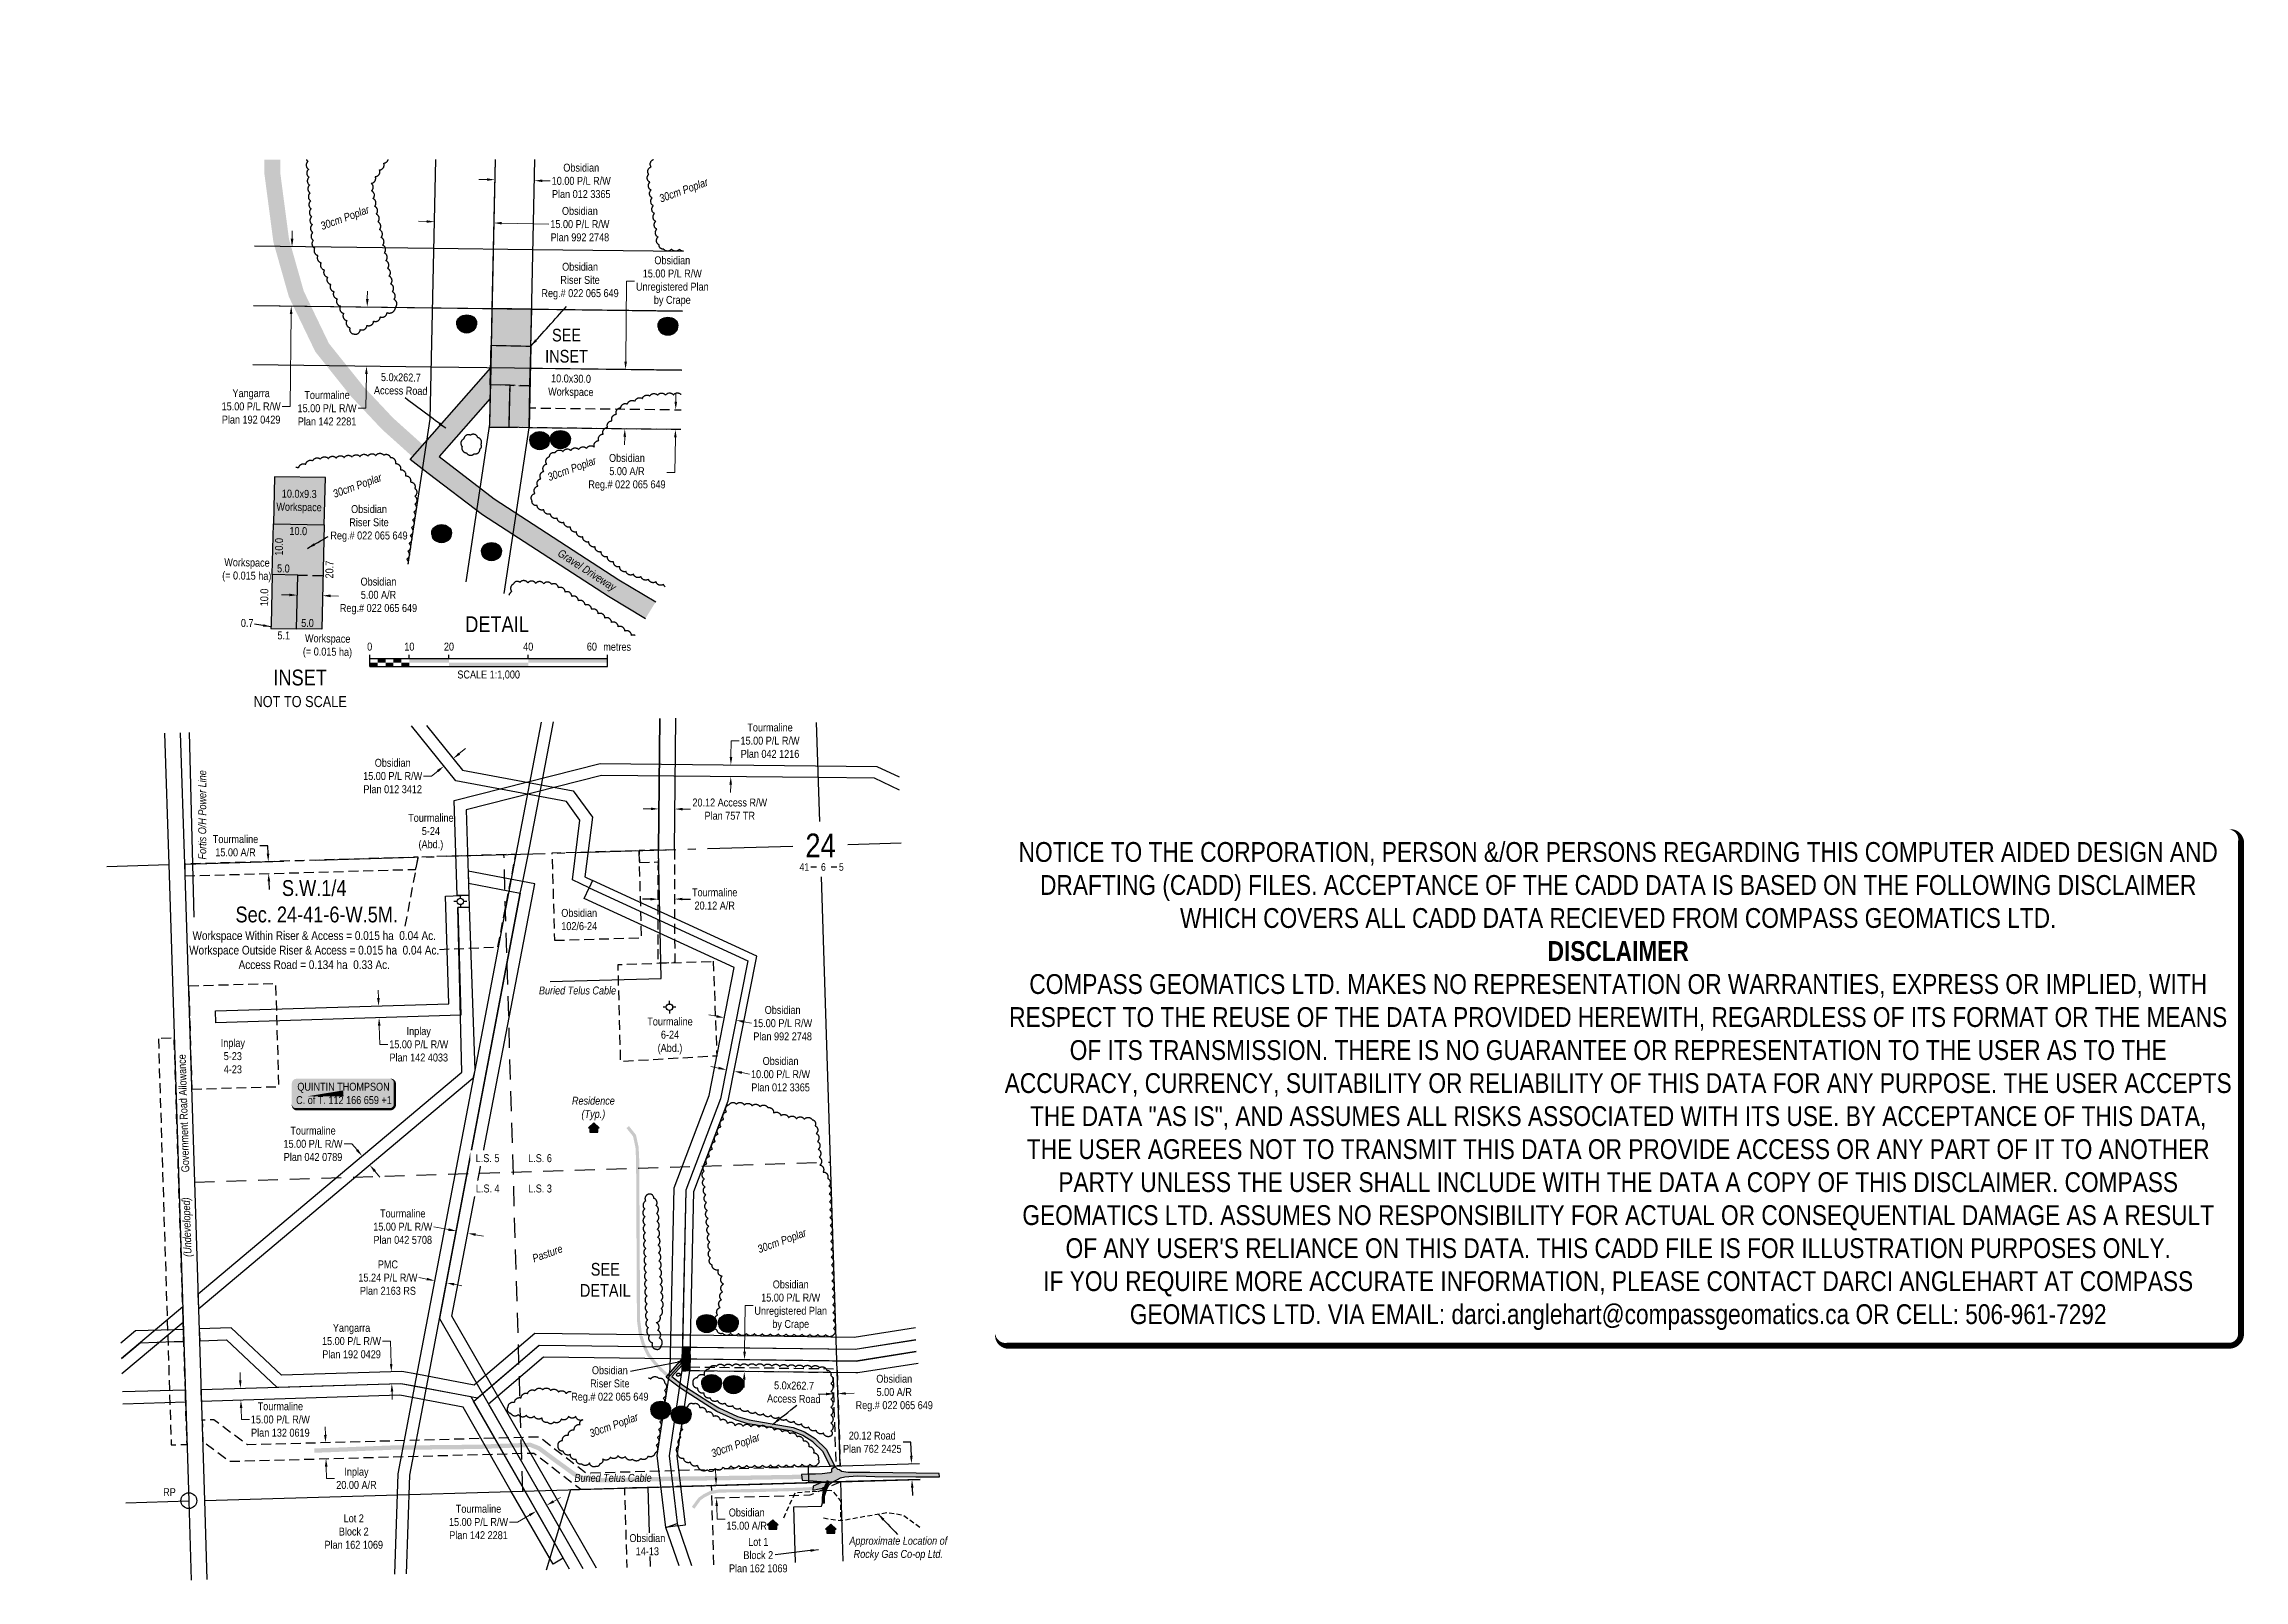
# Model space of a CAD drawing. Extents: x 652723 to 655499, y 5823137 to 5825076.
import ezdxf
from ezdxf.enums import TextEntityAlignment as Align

# ---------------------------------------------------------------- set-up
doc = ezdxf.new("R2010")
doc.units = 0
doc.header["$LTSCALE"] = 5
doc.header["$PDSIZE"] = 0.5
for name, pattern in [('0', [1, 1, 0]), ('foc-ACCESSROAD', [3.75, 2.5, -1.25]), ('foc-FLOWLINE', [3.75, 2.5, -1.25]), ('foc-LSD', [8, 5, -3]), ('foc-QUARTERLINE', [33, 25, -3, 2, -3]), ('UG_PIPE', [1.875, 1.25, -0.625])]:
    doc.linetypes.add(name, pattern=pattern)
doc.layers.get('Defpoints').update_dxf_attribs({"color": 9})
for name, color, linetype in [('10', 1, 'Continuous'), ('35', 37, 'Continuous'), ('9', 3, 'Continuous'), ('AS-OWNER', 7, 'Continuous'), ('AS-PIPE-UG', 44, 'UG_PIPE'), ('AS-PIPE-UG-T', 44, 'Continuous'), ('AS-POWER', 104, 'foc-POWER'), ('AS-POWER-T', 104, 'Continuous'), ('AS-RESIDENCE', 14, 'Continuous'), ('AS-ROADS', 254, 'Continuous'), ('AS-TELUS', 224, 'foc-TEL'), ('C-AR', 13, 'foc-ACCESSROAD'), ('C-EZE', 13, 'foc-FLOWLINE'), ('C-RW', 13, 'Continuous'), ('C-SYMBOL', 7, 'Continuous'), ('C-WS', 13, 'foc-ACCESSROAD'), ('CG-NOTES-DRILL PLAN', 187, 'Continuous'), ('DETAIL-T', 7, 'Continuous'), ('F-AR', 190, 'foc-ACCESSROAD'), ('F-RW', 190, 'Continuous'), ('F-WS', 190, 'foc-ACCESSROAD'), ('F-WS-S', 190, 'Continuous'), ('L-AREAREQUIRED', 7, 'Continuous'), ('L-QSEC', 8, 'foc-QUARTERLINE'), ('L-ROAD-T', 7, 'Continuous'), ('L-SEC', 7, 'Continuous'), ('L-SECLBL', 7, 'Continuous'), ('L-SECTION-LSD', 7, 'foc-LSD'), ('L-TITLEDB', 4, 'Continuous'), ('L-TITLEDB-T', 4, 'Continuous'), ('P-CROSSINGS', 250, 'Continuous'), ('P-TEMP-H', 41, 'Continuous'), ('P-TEMP_ACCESS ROAD', 46, 'Continuous'), ('P-TEMP_WORKSPACE', 46, 'Continuous'), ('P-WORKAREA', 113, 'Continuous'), ('P-WORKAREA-H', 111, 'Continuous'), ('PGP', 7, 'Continuous'), ('T-BUSH', 110, '0'), ('T-BUSH-T', 110, 'Continuous')]:
    doc.layers.add(name, color=color, linetype=linetype)
for name, color, linetype, lineweight in [('C-AR-T', 13, 'Continuous', 9), ('C-EZE-T', 13, 'Continuous', 9), ('C-RW-T', 13, 'Continuous', 9), ('C-WS-T', 13, 'Continuous', 9), ('F-RW-T', 190, 'Continuous', 9), ('F-WS-T', 190, 'Continuous', 9), ('T-TEXT', 48, 'Continuous', 18)]:
    doc.layers.add(name, color=color, linetype=linetype, lineweight=lineweight)
doc.layers.add('DISCLAIMER', color=7, linetype='Continuous', plot=False)
doc.styles.add('100L', font='ARIALN.TTF', dxfattribs={"height": 11})
doc.styles.add('175L', font='ARIALN.TTF', dxfattribs={"height": 20})
doc.styles.add('80', font='ARIALN.TTF', dxfattribs={"height": 10})
doc.styles.add('80CG', font='ARIALN.TTF', dxfattribs={"height": 10})
doc.styles.add('80L', font='ARIALN.TTF', dxfattribs={"height": 10})
doc.styles.add('80LS', font='ARIALNI.TTF', dxfattribs={"height": 10})
doc.styles.add('foc-LtypeFont', font='ARIALN.TTF', dxfattribs={"height": 7.35})
doc.styles.add('SIMPLEX', font='ARIALN.TTF')
doc.linetypes.add('foc-POWER', pattern='A,6,-1,["P",foc-LtypeFont,S=0.2,R=0,X=-0.625,Y=-0.75],-1.24,4', length=12.24)
doc.linetypes.add('foc-TEL', pattern='A,2,-1,["T",foc-LtypeFont,S=0.2,R=0,X=-0.425,Y=-0.75],-1.24,8', length=12.24)
doc.dimstyles.new('Compass 5 000', dxfattribs={"dimscale": 5, "dimtxt": 9, "dimasz": 2, "dimexe": 0.2, "dimexo": 0.0625, "dimgap": 0.5, "dimtad": 0, "dimtih": 1, "dimtoh": 1, "dimzin": 0, "dimdsep": 46, "dimtxsty": '80CG', "dimcen": 0.1, "dimse1": 1, "dimse2": 1, "dimclrd": 256, "dimclrt": 256, "dimaunit": 1, "dimadec": 4, "dimazin": 0, "dimtfac": 0.06, "dimtofl": 0, "dimtmove": 0, "dimatfit": 1, "dimfxl": 0.2, "dimtolj": 1, "dimtzin": 0, "dimlwd": -1, "dimarcsym": 0})

msp = doc.modelspace()

# ---------------------------------------------------------------- texts
at = {"layer": 'AS-PIPE-UG', "insert": (653800.624, 5823176.502), "char_height": 10, "attachment_point": 5, "style": '80CG'}
msp.add_mtext('\\A1;{\\fArial Narrow|b0|i1|c0|p34;Approximate Location of \\PRocky Gas Co-op Ltd.}', dxfattribs=at)
at = {"layer": 'AS-POWER-T', "insert": (652922.48, 5824102.72), "char_height": 10, "attachment_point": 5, "rotation": 90, "style": '80CG'}
msp.add_mtext('\\A1;{\\fArial Narrow|b0|i1|c0|p34;Fortis O/H Power Line}', dxfattribs=at)
at = {"layer": 'AS-RESIDENCE', "insert": (653415.942, 5823732.029), "char_height": 10, "attachment_point": 5, "style": '80CG'}
msp.add_mtext('\\A1;{\\fArial Narrow|b0|i1|c0|p34;Residence\\P(Typ.)}', dxfattribs=at)
at = {"layer": 'AS-TELUS', "char_height": 10, "attachment_point": 5, "style": '80CG'}
for insert in [(653395.947, 5823880.934), (653440.737, 5823265.634)]:
    msp.add_mtext('\\A1;{\\fArial Narrow|b0|i1|c0|p34;Buried Telus Cable}', dxfattribs=dict(at, insert=insert))
at = {"layer": 'C-EZE-T', "char_height": 10, "attachment_point": 5, "style": '80CG'}
for insert in [(653399.109, 5824776.507), (653132.822, 5824470.573)]:
    msp.add_mtext('\\A1;Obsidian\\PRiser Site\\PReg.# 022 065 649', dxfattribs=dict(at, insert=insert))
at = {"layer": 'C-WS-T', "insert": (653398.035, 5823970.549), "char_height": 10, "attachment_point": 5, "style": '80CG'}
msp.add_mtext('\\A1;Obsidian\\P102/6-24', dxfattribs=at)
at = {"layer": 'DETAIL-T', "color": 3, "attachment_point": 5, "style": '80CG'}
for s, insert, char_height, width in [('SEE\\PINSET', (653382.063, 5824694.914), 16, 53.79165), ('DETAIL', (653294.372, 5824343.363), 20, 223.85802), ('INSET\\P{\\H0.7x;NOT TO SCALE}', (653045.987, 5824262.355), 20, 116.9749), ('SEE\\PDETAIL', (653430.942, 5823515.71), 16, 63.63613)]:
    msp.add_mtext(s, dxfattribs=dict(at, insert=insert, char_height=char_height, width=width))
at = {"layer": 'F-RW-T', "insert": (652961.019, 5823798.09), "char_height": 10, "attachment_point": 5, "style": '80CG'}
msp.add_mtext('\\A1;Inplay\\P5-23\\P4-23', dxfattribs=at)
at = {"layer": 'F-WS-S', "char_height": 10, "attachment_point": 5, "style": '80CG'}
for s, insert in [('\\A1;Tourmaline\\P5-24\\P(Abd.)', (653210.921, 5824080.8)), ('\\A1;Tourmaline\\P6-24\\P(Abd.)', (653512.6, 5823823.688))]:
    msp.add_mtext(s, dxfattribs=dict(at, insert=insert))
at = {"layer": 'L-ROAD-T', "style": '80L'}
msp.add_text('Government Road Allowance', height=10, rotation=91.804463, dxfattribs=at).set_placement((652898.832, 5823726.031), align=Align.MIDDLE_CENTER)
at = {"layer": 'L-TITLEDB-T', "char_height": 10, "attachment_point": 5, "style": '80CG'}
for s, insert in [('\\A1;Lot 2\\PBlock 2\\PPlan 162 1069', (653113.57, 5823197.892)), ('\\A1;Lot 1\\PBlock 2\\PPlan 162 1069', (653623.965, 5823168.139))]:
    msp.add_mtext(s, dxfattribs=dict(at, insert=insert))
at = {"layer": 'P-TEMP_WORKSPACE', "char_height": 10, "attachment_point": 2, "style": '80LS'}
for s, insert, width, rotation in [('{\\fArial Narrow|b0|i0|c0|p34;5.0x262.7 \\PAccess Road}', (653173.176, 5824659.972), 84.82033, 359.149085), ('{\\fArial Narrow|b0|i0|c0|p34;10.0x9.3 \\PWorkspace}', (653044.926, 5824513.031), 84.82033, 359.149085), ('{\\fArial Narrow|b0|i0|c0|p34;Workspace\\P(= 0.015 ha)}', (652978.951, 5824426.347), 84.82033, 359.149085), ('{\\fArial Narrow|b0|i0|c0|p34;10.0}', (652995.699, 5824377.258), 21.83261, 89.149085), ('{\\fArial Narrow|b0|i0|c0|p34;0.7}', (652979.214, 5824349.889), 15.48199, 359.149085), ('{\\fArial Narrow|b0|i0|c0|p34;5.1}', (653025.383, 5824334.249), 13.90628, 359.149085), ('{\\fArial Narrow|b0|i0|c0|p34;5.0x262.7 \\PAccess Road}', (653669.165, 5823387.268), 84.82033, 359.149085)]:
    msp.add_mtext(s, dxfattribs=dict(at, insert=insert, width=width, rotation=rotation))
at = {"layer": 'P-WORKAREA', "char_height": 10, "attachment_point": 2, "style": '80LS'}
for s, insert, width, rotation in [('{\\fArial Narrow|b0|i0|c0|p34;10.0x30.0 \\PWorkspace}', (653387.807, 5824658.443), 84.82033, 359.149085), ('{\\fArial Narrow|b0|i0|c0|p34;10.0}', (653014.246, 5824441.159), 21.83261, 89.149085), ('{\\fArial Narrow|b0|i0|c0|p34;10.0}', (653043.663, 5824465.959), 21.83261, 359.149085), ('{\\fArial Narrow|b0|i0|c0|p34;5.0}', (653024.875, 5824418.782), 21.83261, 359.149085), ('{\\fArial Narrow|b0|i0|c0|p34;20.7}', (653077.929, 5824412.414), 21.83261, 89.149085), ('{\\fArial Narrow|b0|i0|c0|p34;5.0}', (653055.32, 5824349.924), 21.83261, 359.149085), ('{\\fArial Narrow|b0|i0|c0|p34;Workspace\\P(= 0.015 ha)}', (653080.769, 5824330.372), 84.82033, 359.149085)]:
    msp.add_mtext(s, dxfattribs=dict(at, insert=insert, width=width, rotation=rotation))
at = {"layer": 'T-BUSH-T', "style": '80LS'}
for p in [(653529.718, 5824891.33), (653102.266, 5824856.592), (653118.007, 5824518.518), (653388.744, 5824539.693), (653653.745, 5823565.039), (653441.543, 5823332.415), (653595.169, 5823307.165)]:
    msp.add_text('30cm Poplar', height=10, rotation=20, dxfattribs=at).set_placement(p, align=Align.MIDDLE_CENTER)
at = {"layer": 'T-TEXT', "style": '80LS'}
for s, rotation, p in [('(Undeveloped)', 91.804463, (652902.831, 5823582.25)), ('Pasture', 20, (653357.901, 5823549.056))]:
    msp.add_text(s, height=10, rotation=rotation, dxfattribs=at).set_placement(p, align=Align.MIDDLE_CENTER)
at = {"layer": 'T-TEXT', "insert": (653410.671, 5824415.938), "char_height": 10, "width": 84.82033, "attachment_point": 2, "rotation": 326.98785, "style": '80LS'}
msp.add_mtext('Gravel Driveway', dxfattribs=at)

# ---------------------------------------------------------------- blocks, each defined once
blk = doc.blocks.new('L-SECLBL')
at = {"layer": '9', "color": 7}
for p, q in [((-5.1, -27.8), (-12.3, -27.8)), ((20.7, -27.8), (13.5, -27.8))]:
    blk.add_line(p, q, dxfattribs=at)
at = {"layer": '10', "color": 2, "style": 'SIMPLEX'}
blk.add_attdef('SEC', text='', height=30, dxfattribs=at).set_placement((0, 0), align=Align.MIDDLE)
at = {"layer": '10', "color": 5, "style": '80L'}
blk.add_attdef('TWP', text='', height=9.5, dxfattribs=at).set_placement((-14.4, -27.4), align=Align.MIDDLE_RIGHT)
blk.add_attdef('RGE', text='', height=9.5, dxfattribs=at).set_placement((3.6, -27.4), align=Align.MIDDLE_CENTER)
blk.add_attdef('MER', text='', height=9.5, dxfattribs=at).set_placement((23.2, -27.4), align=Align.MIDDLE_LEFT)
blk = doc.blocks.new('*D370')
at = {"layer": 'Defpoints', "color": 0, "transparency": 16777216}
for p in [(652970.7, 5823378.8), (653068.1, 5823381.8), (653068.5, 5823366.8)]:
    blk.add_point(p, dxfattribs=at)
at = {"layer": 'F-RW-T', "transparency": 16777216}
for p, q in [((652970.4, 5823388.8), (652970.1, 5823398.8)), ((652971.5, 5823353.8), (652971.9, 5823339.4)), ((652971.9, 5823339.4), (652981.9, 5823339.4))]:
    blk.add_line(p, q, dxfattribs=at)
for points in [[(652972, 5823388.8), (652968.7, 5823388.7), (652970.7, 5823378.8)], [(652973.1, 5823353.9), (652969.8, 5823353.8), (652971.2, 5823363.8)]]:
    blk.add_solid(points, dxfattribs=at)
at = {"layer": 'F-RW-T', "transparency": 16777216, "insert": (653021, 5823339.4), "char_height": 10, "attachment_point": 5, "style": '80CG'}
blk.add_mtext('\\A1;Tourmaline\\P15.00 P/L R/W\\PPlan 132 0619', dxfattribs=at)
blk = doc.blocks.new('*D371')
at = {"layer": 'Defpoints', "color": 0, "transparency": 16777216}
for p in [(653215.5, 5823514.8), (653176.3, 5823308.6), (653191.3, 5823305.7)]:
    blk.add_point(p, dxfattribs=at)
at = {"layer": 'F-RW-T', "transparency": 16777216}
for p, q in [((653205.6, 5823516.7), (653195.8, 5823518.5)), ((653240.3, 5823510.1), (653250.1, 5823508.2))]:
    blk.add_line(p, q, dxfattribs=at)
for points in [[(653206, 5823518.3), (653205.3, 5823515), (653215.5, 5823514.8)], [(653240.6, 5823511.7), (653240, 5823508.5), (653230.4, 5823512)]]:
    blk.add_solid(points, dxfattribs=at)
at = {"layer": 'F-RW-T', "transparency": 16777216, "insert": (653156.7, 5823518.5), "char_height": 10, "attachment_point": 5, "style": '80CG'}
blk.add_mtext('\\A1;PMC\\P15.24 P/L R/W\\PPlan 2163 RS', dxfattribs=at)
blk = doc.blocks.new('*D372')
at = {"layer": 'Defpoints', "color": 0, "transparency": 16777216}
for p in [(653153.6, 5823696.8), (653124.2, 5823672.1), (653163.2, 5823685.3)]:
    blk.add_point(p, dxfattribs=at)
at = {"layer": 'F-RW-T', "transparency": 16777216}
for p, q in [((653111.3, 5823687.4), (653101.3, 5823687.4)), ((653117.8, 5823679.7), (653111.3, 5823687.4)), ((653140.3, 5823653), (653146.7, 5823645.3))]:
    blk.add_line(p, q, dxfattribs=at)
for points in [[(653119, 5823680.8), (653116.5, 5823678.6), (653124.2, 5823672.1)], [(653141.6, 5823654), (653139, 5823651.9), (653133.8, 5823660.6)]]:
    blk.add_solid(points, dxfattribs=at)
at = {"layer": 'F-RW-T', "transparency": 16777216, "insert": (653062.2, 5823687.4), "char_height": 10, "attachment_point": 5, "style": '80CG'}
blk.add_mtext('\\A1;Tourmaline\\P15.00 P/L R/W\\PPlan 042 0789', dxfattribs=at)
blk = doc.blocks.new('*D373')
at = {"layer": 'Defpoints', "color": 0, "transparency": 16777216}
for p in [(653145, 5823861.5), (653076.5, 5823859.4), (653077, 5823844.5)]:
    blk.add_point(p, dxfattribs=at)
at = {"layer": 'F-RW-T', "transparency": 16777216}
for p, q in [((653144.7, 5823871.5), (653144.4, 5823881.5)), ((653145.8, 5823836.6), (653146.5, 5823813)), ((653146.5, 5823813), (653156.5, 5823813))]:
    blk.add_line(p, q, dxfattribs=at)
for points in [[(653146.4, 5823871.6), (653143, 5823871.5), (653145, 5823861.5)], [(653147.4, 5823836.6), (653144.1, 5823836.5), (653145.5, 5823846.6)]]:
    blk.add_solid(points, dxfattribs=at)
at = {"layer": 'F-RW-T', "transparency": 16777216, "insert": (653195.6, 5823813), "char_height": 10, "attachment_point": 5, "style": '80CG'}
blk.add_mtext('\\A1;Inplay\\P15.00 P/L R/W\\PPlan 142 4033', dxfattribs=at)
blk = doc.blocks.new('*D374')
at = {"layer": 'Defpoints', "color": 0, "transparency": 16777216}
for p in [(653257.5, 5823574.6), (653237.2, 5823547.2), (653251.7, 5823544.4)]:
    blk.add_point(p, dxfattribs=at)
at = {"layer": 'F-RW-T', "transparency": 16777216}
for p, q in [((653233.1, 5823579.2), (653214.5, 5823582.8)), ((653267.3, 5823572.7), (653277.2, 5823570.8))]:
    blk.add_line(p, q, dxfattribs=at)
for points in [[(653233.4, 5823580.9), (653232.8, 5823577.6), (653242.9, 5823577.4)], [(653267.7, 5823574.3), (653267, 5823571.1), (653257.5, 5823574.6)]]:
    blk.add_solid(points, dxfattribs=at)
at = {"layer": 'F-RW-T', "transparency": 16777216, "insert": (653175.4, 5823582.8), "char_height": 10, "attachment_point": 5, "style": '80CG'}
blk.add_mtext('\\A1;Tourmaline\\P15.00 P/L R/W\\PPlan 042 5708', dxfattribs=at)
blk = doc.blocks.new('*D375')
at = {"layer": 'C-RW-T', "transparency": 16777216}
for p, q in [((653571.3, 5823848.4), (653561.5, 5823850.3)), ((653605.8, 5823841.6), (653615.6, 5823839.7))]:
    blk.add_line(p, q, dxfattribs=at)
for points in [[(653571.6, 5823850), (653571, 5823846.8), (653581.1, 5823846.5)], [(653606.1, 5823843.3), (653605.5, 5823840), (653596, 5823843.6)]]:
    blk.add_solid(points, dxfattribs=at)
at = {"layer": 'Defpoints', "color": 0, "transparency": 16777216}
for p in [(653581.1, 5823846.5), (653583.6, 5823859.2), (653598.5, 5823856.2)]:
    blk.add_point(p, dxfattribs=at)
at = {"layer": 'C-RW-T', "transparency": 16777216, "insert": (653654.7, 5823839.7), "char_height": 10, "attachment_point": 5, "style": '80CG'}
blk.add_mtext('\\A1;Obsidian\\P15.00 P/L R/W\\PPlan 992 2748', dxfattribs=at)
blk = doc.blocks.new('*D376')
at = {"layer": 'C-RW-T', "transparency": 16777216}
for p, q in [((653573.8, 5823783.1), (653564, 5823785)), ((653603.2, 5823777.3), (653613, 5823775.3))]:
    blk.add_line(p, q, dxfattribs=at)
for points in [[(653574.1, 5823784.7), (653573.5, 5823781.4), (653583.6, 5823781.1)], [(653603.5, 5823778.9), (653602.9, 5823775.6), (653593.4, 5823779.2)]]:
    blk.add_solid(points, dxfattribs=at)
at = {"layer": 'Defpoints', "color": 0, "transparency": 16777216}
for p in [(653583.6, 5823781.1), (653587.4, 5823800.1), (653597.2, 5823798.2)]:
    blk.add_point(p, dxfattribs=at)
at = {"layer": 'C-RW-T', "transparency": 16777216, "insert": (653652.1, 5823775.3), "char_height": 10, "attachment_point": 5, "style": '80CG'}
blk.add_mtext('\\A1;Obsidian\\P10.00 P/L R/W\\PPlan 012 3365', dxfattribs=at)
blk = doc.blocks.new('*D377')
at = {"layer": 'C-RW-T', "transparency": 16777216}
for p, q in [((653488.6, 5824110.3), (653478.6, 5824110.4)), ((653528.6, 5824110), (653538.6, 5824109.9))]:
    blk.add_line(p, q, dxfattribs=at)
for points in [[(653488.6, 5824112), (653488.6, 5824108.7), (653498.6, 5824110.2)], [(653528.6, 5824111.6), (653528.5, 5824108.3), (653518.6, 5824110.1)]]:
    blk.add_solid(points, dxfattribs=at)
at = {"layer": 'Defpoints', "color": 0, "transparency": 16777216}
for p in [(653498.7, 5824121.4), (653518.7, 5824121.2), (653518.6, 5824110.1)]:
    blk.add_point(p, dxfattribs=at)
at = {"layer": 'C-RW-T', "transparency": 16777216, "insert": (653588, 5824109.9), "char_height": 10, "attachment_point": 5, "style": '80CG'}
blk.add_mtext('\\A1;20.12 Access R/W \\PPlan 757 TR', dxfattribs=at)
blk = doc.blocks.new('*D378')
at = {"layer": 'C-RW-T', "transparency": 16777216}
for p, q in [((653246.8, 5824180), (653254.6, 5824186.3)), ((653211.8, 5824151.7), (653201.8, 5824151.7)), ((653219.6, 5824158), (653211.8, 5824151.7))]:
    blk.add_line(p, q, dxfattribs=at)
for points in [[(653245.8, 5824181.3), (653247.8, 5824178.7), (653239, 5824173.7)], [(653218.6, 5824159.3), (653220.6, 5824156.7), (653227.4, 5824164.3)]]:
    blk.add_solid(points, dxfattribs=at)
at = {"layer": 'Defpoints', "color": 0, "transparency": 16777216}
for p in [(653220.4, 5824172.9), (653232.1, 5824182.3), (653227.4, 5824164.3)]:
    blk.add_point(p, dxfattribs=at)
at = {"layer": 'C-RW-T', "transparency": 16777216, "insert": (653162.7, 5824151.7), "char_height": 10, "attachment_point": 5, "style": '80CG'}
blk.add_mtext('\\A1;Obsidian\\P15.00 P/L R/W\\PPlan 012 3412', dxfattribs=at)
blk = doc.blocks.new('*D379')
at = {"layer": 'Defpoints', "color": 0, "transparency": 16777216}
for p in [(653589.4, 5824165.8), (653591, 5824165.8), (653590.9, 5824150.8)]:
    blk.add_point(p, dxfattribs=at)
at = {"layer": 'F-RW-T', "transparency": 16777216}
for p, q in [((653589.5, 5824175.8), (653589.7, 5824196.3)), ((653589.7, 5824196.3), (653599.7, 5824196.3)), ((653589.2, 5824140.8), (653589.1, 5824130.8))]:
    blk.add_line(p, q, dxfattribs=at)
for points in [[(653587.9, 5824175.8), (653591.2, 5824175.8), (653589.4, 5824165.8)], [(653587.5, 5824140.8), (653590.8, 5824140.8), (653589.3, 5824150.8)]]:
    blk.add_solid(points, dxfattribs=at)
at = {"layer": 'F-RW-T', "transparency": 16777216, "insert": (653638.8, 5824196.3), "char_height": 10, "attachment_point": 5, "style": '80CG'}
blk.add_mtext('\\A1;Tourmaline\\P15.00 P/L R/W\\PPlan 042 1216', dxfattribs=at)
blk = doc.blocks.new('*D380')
at = {"layer": 'Defpoints', "color": 0, "transparency": 16777216}
for p in [(653702.8, 5823280.2), (653817.3, 5823283.6), (653703.3, 5823260)]:
    blk.add_point(p, dxfattribs=at)
at = {"layer": 'L-TITLEDB-T', "transparency": 16777216}
for p, q in [((653816.6, 5823310.7), (653806.6, 5823310.7)), ((653817.1, 5823293.6), (653816.6, 5823310.7)), ((653818.2, 5823253.3), (653818.5, 5823243.3))]:
    blk.add_line(p, q, dxfattribs=at)
for points in [[(653818.7, 5823293.6), (653815.4, 5823293.5), (653817.3, 5823283.6)], [(653819.9, 5823253.4), (653816.6, 5823253.3), (653817.9, 5823263.3)]]:
    blk.add_solid(points, dxfattribs=at)
at = {"layer": 'L-TITLEDB-T', "transparency": 16777216, "insert": (653767.8, 5823310.7), "char_height": 10, "attachment_point": 5, "style": '80CG'}
blk.add_mtext('\\A1;20.12 Road\\PPlan 762 2425', dxfattribs=at)
blk = doc.blocks.new('GABD')
for p, q in [((-0.81, 0), (-1.62, 0)), ((0, 0.81), (0, 1.62)), ((1.62, 0), (0.81, 0)), ((0, -0.81), (0, -1.62))]:
    blk.add_line(p, q)
blk.add_circle((0, 0), 0.8)
blk = doc.blocks.new('*U386')
h = blk.add_hatch(color=59)
edge = h.paths.add_edge_path()
edge.add_line((-59, -20), (59, -20))
edge.add_arc((59, -14), 6, 270, 360)
edge.add_line((65, -14), (65, 12.5))
edge.add_arc((59, 12.5), 6, 0, 90)
edge.add_line((59, 18.5), (-59, 18.5))
edge.add_arc((-59, 12.5), 6, 90, 180)
edge.add_line((-65, 12.5), (-65, -14))
edge.add_arc((-59, -14), 6, 180, 270)
at = {"color": 1, "flags": 128}
blk.add_lwpolyline([(-59, -20, 3, 3, 0), (59, -20, 3, 3, 0.414214), (65, -14, 3, 3, 0), (65, 12.5, 3, 0, 0.414214), (59, 18.5, 0, 0, 0), (-59, 18.5, 0, 0, 0.414214), (-65, 12.5, 0, 0, 0), (-65, -14, 0, 3, 0.414214)], format="xyseb", close=True, dxfattribs=at)
blk.add_lwpolyline([(-46.8, -3.9, 0, 7.5, 0), (0, 0, 0, 0, 0)], format="xyseb", dxfattribs=at)
at = {"color": 1, "style": '80'}
blk.add_attdef('ENTER_TEXT_001', (-36, -5), '', height=10, dxfattribs=at)
blk = doc.blocks.new('*D387')
at = {"layer": 'Defpoints', "color": 0, "transparency": 16777216}
for p in [(653114.8, 5823398.3), (653161.1, 5823399.7), (653115.2, 5823383.3)]:
    blk.add_point(p, dxfattribs=at)
at = {"layer": 'F-RW-T', "transparency": 16777216}
for p, q in [((653159.9, 5823438.4), (653149.9, 5823438.4)), ((653160.8, 5823409.7), (653159.9, 5823438.4)), ((653161.9, 5823374.7), (653162.2, 5823364.7))]:
    blk.add_line(p, q, dxfattribs=at)
for points in [[(653162.5, 5823409.7), (653159.1, 5823409.6), (653161.1, 5823399.7)], [(653163.5, 5823374.8), (653160.2, 5823374.7), (653161.6, 5823384.7)]]:
    blk.add_solid(points, dxfattribs=at)
at = {"layer": 'F-RW-T', "transparency": 16777216, "insert": (653110.8, 5823438.4), "char_height": 10, "attachment_point": 5, "style": '80CG'}
blk.add_mtext('\\A1;Yangarra\\P15.00 P/L R/W\\PPlan 192 0429', dxfattribs=at)
blk = doc.blocks.new('res_occ')
for points in [[(0.1, 0.89), (-1.26, -0.37), (1.46, -0.37)], [(-0.9, -1.43), (1.1, -1.43), (1.1, -0.37), (-0.9, -0.37)]]:
    blk.add_hatch(color=14).paths.add_polyline_path(points)
at = {"color": 14}
for points in [[(0.1, 0.89), (-1.26, -0.37), (1.46, -0.37)], [(-0.9, -1.43), (1.1, -1.43), (1.1, -0.37), (-0.9, -0.37)]]:
    blk.add_lwpolyline(points, close=True, dxfattribs=at)
blk = doc.blocks.new('RP')
at = {"layer": '35', "color": 3}
blk.add_circle((0, 0), 10, dxfattribs=at)
at = {"layer": '35', "color": 3, "style": '80'}
blk.add_attdef('RP_001', (-32.4, 5.8), '', height=10, dxfattribs=at)
blk = doc.blocks.new('Well_proximity')
h = blk.add_hatch(color=191)
h.dxf.hatch_style = 1
edge = h.paths.add_edge_path()
edge.add_ellipse((0, 0), major_axis=(-12.5, 0), ratio=0.816297, start_angle=0, end_angle=360)
h = blk.add_hatch(color=250)
h.dxf.hatch_style = 1
edge = h.paths.add_edge_path()
edge.add_ellipse((0, -2), major_axis=(-12.5, 0), ratio=0.816297, start_angle=0, end_angle=180)
edge.add_line((12.5, -2), (12.5, 0))
edge.add_ellipse((0, 0), major_axis=(-12.5, 0), ratio=0.816297, start_angle=0, end_angle=180, ccw=False)
edge.add_line((-12.5, 0), (-12.5, -2))
at = {"color": 250}
blk.add_ellipse((0, 0), major_axis=(-12.5, 0), ratio=0.816297, dxfattribs=at)
blk.add_ellipse((0, -2), major_axis=(-12.5, 0), ratio=0.816297, start_param=0, end_param=3.141593, dxfattribs=at)
at = {"color": 250, "style": '80L'}
blk.add_attdef('CROSSING', text='', height=9, dxfattribs=at).set_placement((0.1, 0), align=Align.MIDDLE_CENTER)
blk = doc.blocks.new('*D388')
at = {"layer": 'Defpoints', "color": 0, "transparency": 16777216}
for p in [(652723.7, 5824749), (653130.6, 5824744), (652722.8, 5824674.1)]:
    blk.add_point(p, dxfattribs=at)
at = {"layer": 'F-RW-T', "transparency": 16777216}
for p, q in [((653130.7, 5824754), (653130.8, 5824764)), ((653129.5, 5824659.1), (653129, 5824616)), ((653129, 5824616), (653119, 5824616))]:
    blk.add_line(p, q, dxfattribs=at)
for points in [[(653129, 5824754), (653132.4, 5824754), (653130.6, 5824744)], [(653127.9, 5824659.2), (653131.2, 5824659.1), (653129.7, 5824669.1)]]:
    blk.add_solid(points, dxfattribs=at)
at = {"layer": 'F-RW-T', "transparency": 16777216, "insert": (653079.9, 5824616), "char_height": 10, "attachment_point": 5, "style": '80CG'}
blk.add_mtext('\\A1;Tourmaline\\P15.00 P/L R/W\\PPlan 142 2281', dxfattribs=at)
blk = doc.blocks.new('*D389')
at = {"layer": 'C-RW-T', "transparency": 16777216}
for p, q in [((653281.6, 5824904.7), (653271.6, 5824904.9)), ((653351.5, 5824903.2), (653361.5, 5824903))]:
    blk.add_line(p, q, dxfattribs=at)
for points in [[(653281.6, 5824906.4), (653281.5, 5824903.1), (653291.6, 5824904.5)], [(653351.6, 5824904.8), (653351.5, 5824901.5), (653341.5, 5824903.4)]]:
    blk.add_solid(points, dxfattribs=at)
at = {"layer": 'Defpoints', "color": 0, "transparency": 16777216}
for p in [(653295.3, 5825075.9), (653345.3, 5825074.8), (653341.5, 5824903.4)]:
    blk.add_point(p, dxfattribs=at)
at = {"layer": 'C-RW-T', "transparency": 16777216, "insert": (653400.6, 5824903), "char_height": 10, "attachment_point": 5, "style": '80CG'}
blk.add_mtext('\\A1;Obsidian\\P10.00 P/L R/W\\PPlan 012 3365', dxfattribs=at)
blk = doc.blocks.new('*D390')
at = {"layer": 'C-RW-T', "transparency": 16777216}
for p, q in [((653205.4, 5824851.8), (653195.4, 5824852)), ((653300.4, 5824849.7), (653359.8, 5824848.4))]:
    blk.add_line(p, q, dxfattribs=at)
for points in [[(653205.5, 5824853.4), (653205.4, 5824850.1), (653215.4, 5824851.5)], [(653300.4, 5824851.3), (653300.3, 5824848), (653290.4, 5824849.9)]]:
    blk.add_solid(points, dxfattribs=at)
at = {"layer": 'Defpoints', "color": 0, "transparency": 16777216}
for p in [(653216.2, 5824885.4), (653291.1, 5824883.7), (653215.4, 5824851.5)]:
    blk.add_point(p, dxfattribs=at)
at = {"layer": 'C-RW-T', "transparency": 16777216, "insert": (653398.9, 5824848.4), "char_height": 10, "attachment_point": 5, "style": '80CG'}
blk.add_mtext('\\A1;Obsidian\\P15.00 P/L R/W\\PPlan 992 2748', dxfattribs=at)
blk = doc.blocks.new('*U314')
at = {"color": 0}
for p, q in [((-150, 0), (-150, 15)), ((-150, 10), (150.2, 10)), ((-150, 0), (150.2, 0)), ((-100, 10), (-100, 15)), ((-50, 10), (-50, 15)), ((50, 10), (50, 15)), ((150.2, 0), (150.2, 15))]:
    blk.add_line(p, q, dxfattribs=at)
for points in [[(-150, 5), (-140, 5), (-150, 0), (-140, 0)], [(-140, 10), (-130, 10), (-140, 5), (-130, 5)], [(-130, 5), (-120, 5), (-130, 0), (-120, 0)], [(-120, 10), (-110, 10), (-120, 5), (-110, 5)], [(-110, 5), (-100, 5), (-110, 0), (-100, 0)], [(-100, 10), (-50, 10), (-100, 5), (-50, 5)], [(-50, 5), (50, 5), (-50, 0), (50, 0)], [(50, 10), (150.2, 10), (50, 5), (150.2, 5)]]:
    blk.add_solid(points, dxfattribs=at)
at = {"color": 0, "style": '80'}
blk.add_text('metres', height=10, dxfattribs=at).set_placement((162.2, 20), align=Align.CENTER)
at = {"color": 0, "char_height": 10, "style": '80'}
for s, insert, attachment_point in [('0', (-150, 30.2), 2), ('10', (-100, 30.2), 2), ('20', (-50, 30.2), 2), ('40', (50, 30.2), 2), ('60', (136.7, 30.2), 3), ('SCALE 1:1,000', (0.1, -5), 2)]:
    blk.add_mtext(s, dxfattribs=dict(at, insert=insert, attachment_point=attachment_point))
blk = doc.blocks.new('*D392')
at = {"layer": 'Defpoints', "color": 0, "transparency": 16777216}
for p in [(653659.2, 5823258.8), (653571.3, 5823240.2), (653659.6, 5823242.9)]:
    blk.add_point(p, dxfattribs=at)
at = {"layer": 'F-WS-T', "transparency": 16777216}
for p, q in [((653570.5, 5823266.2), (653570.2, 5823276.2)), ((653571.6, 5823230.3), (653572.1, 5823213.6)), ((653572.1, 5823213.6), (653582.1, 5823213.6))]:
    blk.add_line(p, q, dxfattribs=at)
for points in [[(653572.2, 5823266.2), (653568.9, 5823266.1), (653570.8, 5823256.2)], [(653573.3, 5823230.3), (653569.9, 5823230.2), (653571.3, 5823240.2)]]:
    blk.add_solid(points, dxfattribs=at)
at = {"layer": 'F-WS-T', "transparency": 16777216, "insert": (653609.4, 5823213.6), "char_height": 10, "attachment_point": 5, "style": '80CG'}
blk.add_mtext('\\A1;Obsidian \\P15.00 A/R', dxfattribs=at)
blk = doc.blocks.new('*D394')
at = {"layer": 'C-EZE-T', "transparency": 16777216}
for p, q in [((653709.5, 5823371.6), (653699.5, 5823371.3)), ((653734.4, 5823372.4), (653744.9, 5823372.7))]:
    blk.add_line(p, q, dxfattribs=at)
for points in [[(653709.4, 5823373.3), (653709.5, 5823369.9), (653719.4, 5823371.9)], [(653734.4, 5823374), (653734.5, 5823370.7), (653724.4, 5823372.1)]]:
    blk.add_solid(points, dxfattribs=at)
at = {"layer": 'Defpoints', "color": 0, "transparency": 16777216}
for p in [(653719.3, 5823377.4), (653724.3, 5823377.6), (653724.4, 5823372.1)]:
    blk.add_point(p, dxfattribs=at)
at = {"layer": 'C-EZE-T', "transparency": 16777216, "insert": (653795.5, 5823372.7), "char_height": 10, "attachment_point": 5, "style": '80CG'}
blk.add_mtext('\\A1;Obsidian\\P5.00 A/R\\PReg.# 022 065 649', dxfattribs=at)
blk = doc.blocks.new('*D395')
at = {"layer": 'C-EZE-T', "transparency": 16777216}
for p, q in [((653519.9, 5824624.2), (653520, 5824634.1)), ((653519.4, 5824579.2), (653518.8, 5824535.1)), ((653518.8, 5824535.1), (653508.8, 5824535.1))]:
    blk.add_line(p, q, dxfattribs=at)
for points in [[(653518.3, 5824624.2), (653521.6, 5824624.1), (653519.8, 5824614.2)], [(653517.7, 5824579.2), (653521, 5824579.1), (653519.5, 5824589.2)]]:
    blk.add_solid(points, dxfattribs=at)
at = {"layer": 'Defpoints', "color": 0, "transparency": 16777216}
for p in [(653581.8, 5824613.4), (653519.5, 5824589.2), (653581.5, 5824588.4)]:
    blk.add_point(p, dxfattribs=at)
at = {"layer": 'C-EZE-T', "transparency": 16777216, "insert": (653458.3, 5824535.1), "char_height": 10, "attachment_point": 5, "style": '80CG'}
blk.add_mtext('\\A1;Obsidian\\P5.00 A/R\\PReg.# 022 065 649', dxfattribs=at)
blk = doc.blocks.new('*D451')
at = {"layer": 'Defpoints', "color": 0, "transparency": 16777216}
for p in [(653114.3, 5823311), (653078.6, 5823290), (653114.9, 5823291)]:
    blk.add_point(p, dxfattribs=at)
at = {"layer": 'F-WS-T', "transparency": 16777216}
for p, q in [((653077.8, 5823320), (653077.5, 5823330)), ((653078.9, 5823280), (653079.3, 5823265.1)), ((653079.3, 5823265.1), (653089.3, 5823265.1))]:
    blk.add_line(p, q, dxfattribs=at)
for points in [[(653079.4, 5823320.1), (653076.1, 5823320), (653078, 5823310)], [(653080.5, 5823280), (653077.2, 5823279.9), (653078.6, 5823290)]]:
    blk.add_solid(points, dxfattribs=at)
at = {"layer": 'F-WS-T', "transparency": 16777216, "insert": (653117, 5823265.1), "char_height": 10, "attachment_point": 5, "style": '80CG'}
blk.add_mtext('\\A1;Inplay\\P20.00 A/R', dxfattribs=at)
blk = doc.blocks.new('*D452')
at = {"layer": 'Defpoints', "color": 0, "transparency": 16777216}
for p in [(653497.8, 5823997.5), (653518.3, 5823997.6), (653518.3, 5823996.4)]:
    blk.add_point(p, dxfattribs=at)
at = {"layer": 'F-WS', "transparency": 16777216}
for p, q in [((653487.8, 5823996.3), (653477.8, 5823996.3)), ((653528.3, 5823996.4), (653538.3, 5823996.5))]:
    blk.add_line(p, q, dxfattribs=at)
for points in [[(653487.8, 5823998), (653487.8, 5823994.6), (653497.8, 5823996.3)], [(653528.3, 5823998.1), (653528.3, 5823994.8), (653518.3, 5823996.4)]]:
    blk.add_solid(points, dxfattribs=at)
at = {"layer": 'F-WS', "transparency": 16777216, "insert": (653569, 5823996.5), "char_height": 10, "attachment_point": 5, "style": '80CG'}
blk.add_mtext('\\A1;Tourmaline\\P20.12 A/R', dxfattribs=at)
blk = doc.blocks.new('*D453')
at = {"layer": 'Defpoints', "color": 0, "transparency": 16777216}
for p in [(653005.8, 5824043.7), (653006, 5824043.7), (653006.4, 5824028.7)]:
    blk.add_point(p, dxfattribs=at)
at = {"layer": 'F-WS', "transparency": 16777216}
for p, q in [((653005.2, 5824063.7), (652995.2, 5824063.7)), ((653005.5, 5824053.7), (653005.2, 5824063.7)), ((653006.5, 5824018.7), (653006.8, 5824008.7))]:
    blk.add_line(p, q, dxfattribs=at)
for points in [[(653007.1, 5824053.8), (653003.8, 5824053.7), (653005.8, 5824043.7)], [(653008.2, 5824018.7), (653004.8, 5824018.6), (653006.2, 5824028.6)]]:
    blk.add_solid(points, dxfattribs=at)
at = {"layer": 'F-WS', "transparency": 16777216, "insert": (652964.4, 5824063.7), "char_height": 10, "attachment_point": 5, "style": '80CG'}
blk.add_mtext('\\A1;Tourmaline\\P15.00 A/R', dxfattribs=at)
blk = doc.blocks.new('*D454')
at = {"layer": 'Defpoints', "color": 0, "transparency": 16777216}
for p in [(653311.1, 5823281.2), (653324.1, 5823288.6), (653344, 5823223.7)]:
    blk.add_point(p, dxfattribs=at)
at = {"layer": 'F-RW-T', "transparency": 16777216}
for p, q in [((653365.7, 5823236.1), (653374.3, 5823241.1)), ((653320.1, 5823210), (653310.1, 5823210)), ((653335.3, 5823218.7), (653320.1, 5823210))]:
    blk.add_line(p, q, dxfattribs=at)
for points in [[(653334.5, 5823220.1), (653336.1, 5823217.3), (653344, 5823223.7)], [(653364.8, 5823237.5), (653366.5, 5823234.6), (653357, 5823231.1)]]:
    blk.add_solid(points, dxfattribs=at)
at = {"layer": 'F-RW-T', "transparency": 16777216, "insert": (653271, 5823210), "char_height": 10, "attachment_point": 5, "style": '80CG'}
blk.add_mtext('\\A1;Tourmaline\\P15.00 P/L R/W\\PPlan 142 2281', dxfattribs=at)
blk = doc.blocks.new('*D455')
at = {"layer": 'Defpoints', "color": 0, "transparency": 16777216}
for p in [(653606.6, 5823415), (653608.1, 5823399.9), (653608.3, 5823414.9)]:
    blk.add_point(p, dxfattribs=at)
at = {"layer": 'F-RW-T', "transparency": 16777216}
for p, q in [((653606.7, 5823425), (653607.4, 5823483.5)), ((653607.4, 5823483.5), (653617.4, 5823483.5)), ((653606.3, 5823389.9), (653606.1, 5823379.9))]:
    blk.add_line(p, q, dxfattribs=at)
for points in [[(653605, 5823425), (653608.4, 5823424.9), (653606.6, 5823415)], [(653604.6, 5823390), (653607.9, 5823389.9), (653606.4, 5823399.9)]]:
    blk.add_solid(points, dxfattribs=at)
at = {"layer": 'F-RW-T', "transparency": 16777216, "insert": (653664.9, 5823483.5), "char_height": 10, "attachment_point": 5, "style": '80CG'}
blk.add_mtext('\\A1;Obsidian\\P15.00 P/L R/W\\PUnregistered Plan\\Pby Crape', dxfattribs=at)
blk = doc.blocks.new('*D456')
at = {"layer": 'Defpoints', "color": 0, "transparency": 16777216}
for p in [(653465.9, 5824664.9), (653455.6, 5824589.9), (653465, 5824589.8)]:
    blk.add_point(p, dxfattribs=at)
at = {"layer": 'F-RW-T', "transparency": 16777216}
for p, q in [((653456.7, 5824675), (653457.9, 5824776.3)), ((653457.9, 5824776.3), (653467.9, 5824776.3)), ((653455.5, 5824579.9), (653455.4, 5824569.9))]:
    blk.add_line(p, q, dxfattribs=at)
for points in [[(653455, 5824675), (653458.3, 5824675), (653456.5, 5824665)], [(653453.8, 5824580), (653457.1, 5824579.9), (653455.6, 5824589.9)]]:
    blk.add_solid(points, dxfattribs=at)
at = {"layer": 'F-RW-T', "transparency": 16777216, "insert": (653515.5, 5824776.3), "char_height": 10, "attachment_point": 5, "style": '80CG'}
blk.add_mtext('\\A1;Obsidian\\P15.00 P/L R/W\\PUnregistered Plan\\Pby Crape', dxfattribs=at)
blk = doc.blocks.new('*D468')
at = {"layer": 'Defpoints', "color": 0, "transparency": 16777216}
for p in [(653001.5, 5824820.3), (653000.6, 5824745.5), (653034.7, 5824745.1)]:
    blk.add_point(p, dxfattribs=at)
at = {"layer": 'F-RW-T', "transparency": 16777216}
for p, q in [((653035.8, 5824829.9), (653035.9, 5824839.9)), ((653034.6, 5824735.1), (653033.2, 5824618.3)), ((653033.2, 5824618.3), (653023.2, 5824618.3))]:
    blk.add_line(p, q, dxfattribs=at)
for points in [[(653034.1, 5824829.9), (653037.5, 5824829.9), (653035.7, 5824819.9)], [(653032.9, 5824735.1), (653036.3, 5824735.1), (653034.7, 5824745.1)]]:
    blk.add_solid(points, dxfattribs=at)
at = {"layer": 'F-RW-T', "transparency": 16777216, "insert": (652984.1, 5824618.3), "char_height": 10, "attachment_point": 5, "style": '80CG'}
blk.add_mtext('\\A1;Yangarra\\P15.00 P/L R/W\\PPlan 192 0429', dxfattribs=at)
blk = doc.blocks.new('*D469')
at = {"layer": 'C-AR-T', "transparency": 16777216}
for p, q in [((653032.3, 5824380.3), (653022.3, 5824380.6)), ((653084.3, 5824379.2), (653094.3, 5824379))]:
    blk.add_line(p, q, dxfattribs=at)
for points in [[(653032.3, 5824382), (653032.3, 5824378.7), (653042.3, 5824380.1)], [(653084.3, 5824380.9), (653084.3, 5824377.5), (653074.3, 5824379.4)]]:
    blk.add_solid(points, dxfattribs=at)
at = {"layer": 'Defpoints', "color": 0, "transparency": 16777216}
for p in [(653042.3, 5824380), (653074.3, 5824379.4), (653074.3, 5824379.3)]:
    blk.add_point(p, dxfattribs=at)
at = {"layer": 'C-AR-T', "transparency": 16777216, "insert": (653144.8, 5824379), "char_height": 10, "attachment_point": 5, "style": '80CG'}
blk.add_mtext('\\A1;Obsidian\\P5.00 A/R\\PReg.# 022 065 649', dxfattribs=at)
blk = doc.blocks.new('Disclaimer_Legal')
at = {"layer": 'DISCLAIMER', "color": 254, "flags": 128}
blk.add_lwpolyline([(-3613, -1105, 37.5, 37.5, 0), (4096, -1105, 37.5, 37.5, 0.414214), (4171, -1030, 37.5, 37.5, 0), (4171, 2079, 37.5, 0, 0.414214), (4096, 2154, 0, 0, 0), (-3613, 2154, 0, 0, 0.414214), (-3688, 2079, 0, 0, 0), (-3688, -1030, 0, 37.5, 0.414214)], format="xyseb", close=True, dxfattribs=at)
at = {"layer": 'DISCLAIMER', "color": 254, "insert": (242, 534), "char_height": 125, "width": 7717.57, "attachment_point": 5, "style": '80'}
blk.add_mtext('NOTICE TO THE CORPORATION, PERSON &/OR PERSONS REGARDING THIS COMPUTER AIDED DESIGN AND DRAFTING (CADD) FILES. ACCEPTANCE OF THE CADD DATA IS BASED ON THE FOLLOWING DISCLAIMER WHICH COVERS ALL CADD DATA RECIEVED FROM COMPASS GEOMATICS LTD.\\P{\\fArial Narrow|b1|i0|c0|p34;DISCLAIMER}\\PCOMPASS GEOMATICS LTD. MAKES NO REPRESENTATION OR WARRANTIES, EXPRESS OR IMPLIED, WITH RESPECT TO THE REUSE OF THE DATA PROVIDED HEREWITH, REGARDLESS OF ITS FORMAT OR THE MEANS OF ITS TRANSMISSION. THERE IS NO GUARANTEE OR REPRESENTATION TO THE USER AS TO THE ACCURACY, CURRENCY, SUITABILITY OR RELIABILITY OF THIS DATA FOR ANY PURPOSE. THE USER ACCEPTS THE DATA "AS IS", AND ASSUMES ALL RISKS ASSOCIATED WITH ITS USE. BY ACCEPTANCE OF THIS DATA, THE USER AGREES NOT TO TRANSMIT THIS DATA OR PROVIDE ACCESS OR ANY PART OF IT TO ANOTHER PARTY UNLESS THE USER SHALL INCLUDE WITH THE DATA A COPY OF THIS DISCLAIMER. COMPASS GEOMATICS LTD. ASSUMES NO RESPONSIBILITY FOR ACTUAL OR CONSEQUENTIAL DAMAGE AS A RESULT OF ANY USER\'S RELIANCE ON THIS DATA. THIS CADD FILE IS FOR ILLUSTRATION PURPOSES ONLY.\\PIF YOU REQUIRE MORE ACCURATE INFORMATION, PLEASE CONTACT DARCI ANGLEHART AT COMPASS GEOMATICS LTD. VIA EMAIL: darci.anglehart@compassgeomatics.ca OR CELL: 506-961-7292', dxfattribs=at)

# ---------------------------------------------------------------- dimensions: what is measured, and where the dimension line sits
at = {"layer": 'C-AR-T'}
dim = msp.add_linear_dim(base=(653074.292, 5824379.427), p1=(653042.297, 5824380.005), p2=(653074.289, 5824379.303), angle=358.742208, text='Obsidian\\P5.00 A/R\\PReg.# 022 065 649', dimstyle='Compass 5 000', dxfattribs=at)
dim.commit()
dim.dimension.update_dxf_attribs({"geometry": '*D469', "text_midpoint": (653144.819, 5824378.988), "dimtype": 161})
at = {"layer": 'C-EZE-T'}
for base, p1, p2, angle, picture, middle in [((653519.482, 5824589.153), (653581.816, 5824613.376), (653581.503, 5824588.378), 269.283907, '*D395', (653458.274, 5824535.069)), ((653724.447, 5823372.059), (653719.275, 5823377.427), (653724.273, 5823377.585), 1.809881, '*D394', (653795.467, 5823372.706))]:
    dim = msp.add_linear_dim(base=base, p1=p1, p2=p2, angle=angle, text='Obsidian\\P5.00 A/R\\PReg.# 022 065 649', dimstyle='Compass 5 000', dxfattribs=at)
    dim.commit()
    dim.dimension.update_dxf_attribs({"geometry": picture, "text_midpoint": middle, "dimtype": 161})
at = {"layer": 'C-RW-T'}
for base, p1, p2, angle, text, picture, middle in [((653341.549, 5824903.401), (653295.314, 5825075.868), (653345.312, 5825074.77), 358.742208, 'Obsidian\\P10.00 P/L R/W\\PPlan 012 3365', '*D389', (653400.63, 5824902.962)), ((653215.425, 5824851.534), (653291.11, 5824883.718), (653216.168, 5824885.364), 178.742169, 'Obsidian\\P15.00 P/L R/W\\PPlan 992 2748', '*D390', (653398.907, 5824848.364)), ((653581.12, 5823846.474), (653598.467, 5823856.236), (653583.612, 5823859.155), 168.881759, 'Obsidian\\P15.00 P/L R/W\\PPlan 992 2748', '*D375', (653654.686, 5823839.698)), ((653583.607, 5823781.132), (653597.153, 5823798.155), (653587.358, 5823800.093), 168.80766, 'Obsidian\\P10.00 P/L R/W\\PPlan 012 3365', '*D376', (653652.106, 5823775.312))]:
    dim = msp.add_linear_dim(base=base, p1=p1, p2=p2, angle=angle, text=text, dimstyle='Compass 5 000', dxfattribs=at)
    dim.commit()
    dim.dimension.update_dxf_attribs({"geometry": picture, "text_midpoint": middle, "dimtype": 161})
for p1, p2, distance, text, picture, middle in [((653232.064, 5824182.313), (653220.413, 5824172.887), 11.069, 'Obsidian\\P15.00 P/L R/W\\PPlan 012 3412', '*D378', (653162.741, 5824151.702)), ((653498.672, 5824121.367), (653518.66, 5824121.177), -11.121, '20.12 Access R/W \\PPlan 757 TR', '*D377', (653587.959, 5824109.866))]:
    dim = msp.add_aligned_dim(p1=p1, p2=p2, distance=distance, text=text, dimstyle='Compass 5 000', dxfattribs=at)
    dim.commit()
    dim.dimension.update_dxf_attribs({"geometry": picture, "text_midpoint": middle})
at = {"layer": 'F-RW-T'}
for base, p1, p2, angle, text, picture, middle in [((653034.732, 5824745.126), (653001.548, 5824820.333), (653000.619, 5824745.549), 269.288761, 'Yangarra\\P15.00 P/L R/W\\PPlan 192 0429', '*D468', (652984.072, 5824618.334)), ((653455.606, 5824589.931), (653465.941, 5824664.858), (653464.999, 5824589.813), 269.2804, 'Obsidian\\P15.00 P/L R/W\\PUnregistered Plan\\Pby Crape', '*D456', (653515.45, 5824776.298)), ((653130.582, 5824744.007), (652722.776, 5824674.146), (652723.698, 5824749.019), 89.294176, 'Tourmaline\\P15.00 P/L R/W\\PPlan 142 2281', '*D388', (653079.919, 5824615.978)), ((653589.428, 5824165.833), (653590.893, 5824150.801), (653591.043, 5824165.817), 89.428022, 'Tourmaline\\P15.00 P/L R/W\\PPlan 042 1216', '*D379', (653638.818, 5824196.331)), ((653145.006, 5823861.539), (653076.953, 5823844.45), (653076.49, 5823859.421), 91.77097, 'Inplay\\P15.00 P/L R/W\\PPlan 142 4033', '*D373', (653195.592, 5823813.02)), ((653124.196, 5823672.069), (653163.206, 5823685.326), (653153.559, 5823696.786), 130.090163, 'Tourmaline\\P15.00 P/L R/W\\PPlan 042 0789', '*D372', (653062.23, 5823687.37)), ((653215.474, 5823514.806), (653191.265, 5823305.736), (653176.294, 5823308.58), 169.24278, 'PMC\\P15.24 P/L R/W\\PPlan 2163 RS', '*D371', (653156.739, 5823518.539)), ((653606.565, 5823414.961), (653608.138, 5823399.926), (653608.326, 5823414.939), 89.28591, 'Obsidian\\P15.00 P/L R/W\\PUnregistered Plan\\Pby Crape', '*D455', (653664.922, 5823483.495)), ((653161.113, 5823399.685), (653115.245, 5823383.276), (653114.785, 5823398.263), 91.7583, 'Yangarra\\P15.00 P/L R/W\\PPlan 192 0429', '*D387', (653110.839, 5823438.389)), ((652970.691, 5823378.797), (653068.532, 5823366.82), (653068.069, 5823381.806), 91.770108, 'Tourmaline\\P15.00 P/L R/W\\PPlan 132 0619', '*D370', (653020.993, 5823339.427)), ((653343.989, 5823223.672), (653324.059, 5823288.613), (653311.057, 5823281.165), 209.804444, 'Tourmaline\\P15.00 P/L R/W\\PPlan 142 2281', '*D454', (653271.035, 5823210.001))]:
    dim = msp.add_linear_dim(base=base, p1=p1, p2=p2, angle=angle, text=text, dimstyle='Compass 5 000', dxfattribs=at)
    dim.commit()
    dim.dimension.update_dxf_attribs({"geometry": picture, "text_midpoint": middle, "dimtype": 161})
at = {"layer": 'F-WS'}
dim = msp.add_aligned_dim(p1=(653497.777, 5823997.496), p2=(653518.275, 5823997.565), distance=-1.171, text='Tourmaline\\P20.12 A/R', dimstyle='Compass 5 000', dxfattribs=at)
dim.commit()
dim.dimension.update_dxf_attribs({"geometry": '*D452', "text_midpoint": (653569.036, 5823996.462)})
at = {"layer": 'F-WS-T'}
for base, p1, p2, angle, text, picture, middle in [((653078.592, 5823289.965), (653114.331, 5823311.028), (653114.88, 5823290.957), 271.565323, 'Inplay\\P20.00 A/R', '*D451', (653117.006, 5823265.122)), ((653571.299, 5823240.248), (653659.177, 5823258.802), (653659.648, 5823242.858), 271.691993, 'Obsidian \\P15.00 A/R', '*D392', (653609.366, 5823213.642))]:
    dim = msp.add_linear_dim(base=base, p1=p1, p2=p2, angle=angle, text=text, dimstyle='Compass 5 000', dxfattribs=at)
    dim.commit()
    dim.dimension.update_dxf_attribs({"geometry": picture, "text_midpoint": middle, "dimtype": 161})
at = {"layer": 'L-TITLEDB-T'}
dim = msp.add_linear_dim(base=(653817.349, 5823283.586), p1=(653703.349, 5823259.991), p2=(653702.757, 5823280.237), angle=91.674312, text='20.12 Road\\PPlan 762 2425', dimstyle='Compass 5 000', dxfattribs=at)
dim.commit()
dim.dimension.update_dxf_attribs({"geometry": '*D380', "text_midpoint": (653767.787, 5823310.723), "dimtype": 161})

# ---------------------------------------------------------------- hatches: boundary and pattern name
at = {"layer": 'AS-ROADS'}
h = msp.add_hatch(color=256, dxfattribs=at)
h.dxf.hatch_style = 1
h.paths.add_polyline_path([(653020.823, 5824930.007), (653000.823, 5824930.007), (653000.918, 5824911.513), (653012.253, 5824825.568), (653031.718, 5824756.76), (653065.096, 5824687.371), (653110.351, 5824630.778), (653149.248, 5824589.387), (653209.207, 5824535.503), (653277.655, 5824483.384), (653436.145, 5824380.411), (653482.804, 5824352.467), (653493.284, 5824369.503), (653446.735, 5824397.381), (653289.177, 5824499.748), (653221.97, 5824550.922), (653163.244, 5824603.699), (653125.472, 5824643.892), (653082.134, 5824698.088), (653050.492, 5824763.87), (653031.892, 5824829.619), (653020.911, 5824912.877)])
h = msp.add_hatch(color=256, dxfattribs=at)
h.dxf.hatch_style = 1
h.paths.add_polyline_path([(653457.68, 5823707.316), (653465.961, 5823696.998), (653469.026, 5823682.9), (653469.827, 5823666.47), (653470.863, 5823464.825), (653473.13, 5823447.636), (653477.023, 5823433.874), (653483.698, 5823419.996), (653492.749, 5823408.678), (653500.529, 5823400.4), (653512.52, 5823389.623), (653526.21, 5823379.199), (653557.908, 5823358.604), (653572.047, 5823350.137), (653596.211, 5823338.907), (653611.521, 5823334.5), (653636.729, 5823330.116), (653653.548, 5823327.521), (653666.76, 5823325.188), (653680.391, 5823319.649), (653693.096, 5823311.73), (653706.365, 5823298.773), (653717.872, 5823275.579), (653721.455, 5823277.357), (653709.647, 5823301.16), (653695.58, 5823314.895), (653682.215, 5823323.226), (653667.873, 5823329.053), (653654.201, 5823331.467), (653637.376, 5823334.064), (653612.42, 5823338.404), (653597.616, 5823342.665), (653573.922, 5823353.676), (653560.026, 5823361.998), (653528.514, 5823382.472), (653515.073, 5823392.707), (653503.328, 5823403.262), (653495.773, 5823411.301), (653487.106, 5823422.14), (653480.777, 5823435.296), (653477.057, 5823448.446), (653474.861, 5823465.098), (653473.827, 5823666.578), (653473.005, 5823683.426), (653469.67, 5823698.767), (653460.799, 5823709.82)])
h = msp.add_hatch(color=256, dxfattribs=at)
h.dxf.hatch_style = 1
h.paths.add_polyline_path([(653063.764, 5823302.902), (653168.96, 5823306.961), (653202.851, 5823306.961), (653269.593, 5823307.662), (653336.945, 5823310.14), (653348.755, 5823305.497), (653368.959, 5823290.461), (653392.93, 5823273.087), (653402.984, 5823268.16), (653422.214, 5823265.479), (653517.995, 5823267.355), (653597.425, 5823268.463), (653699.664, 5823270.123), (653717.879, 5823270.803), (653718.084, 5823265.307), (653699.811, 5823264.624), (653597.508, 5823262.964), (653518.087, 5823261.856), (653421.886, 5823259.972), (653401.353, 5823262.834), (653390.085, 5823268.356), (653365.704, 5823286.028), (653346.06, 5823300.647), (653336, 5823304.602), (653269.723, 5823302.163), (653202.88, 5823301.461), (653169.066, 5823301.461), (653063.976, 5823297.406)])
h = msp.add_hatch(color=256, dxfattribs=at)
h.dxf.hatch_style = 1
h.paths.add_polyline_path([(653679.337, 5823262.736), (653693.298, 5823261.991), (653702.787, 5823261.147), (653704.724, 5823260.254), (653700.004, 5823258.02), (653693.248, 5823255.389), (653692.85, 5823250.326), (653700.65, 5823251.964), (653704.823, 5823252.957), (653706.264, 5823253.9), (653705.32, 5823251.07), (653710.934, 5823252.361), (653713.567, 5823257.275), (653716.101, 5823259.311), (653719.926, 5823261.793), (653723.901, 5823263.878), (653727.634, 5823265.822), (653733.396, 5823267.162), (653738.365, 5823267.658), (653749.108, 5823268.205), (653771.232, 5823267.61), (653822.834, 5823267.164), (653852.498, 5823267.112), (653852.31, 5823271.391), (653764.694, 5823272.317), (653737.183, 5823272.717), (653729.106, 5823273.596), (653726.627, 5823275.833), (653724.323, 5823276.393), (653722.404, 5823278.624), (653721.178, 5823279.85), (653716.208, 5823276.676), (653716.303, 5823273.093), (653714.384, 5823272.119), (653704.422, 5823270.95), (653696.024, 5823270.51), (653685.991, 5823270.542), (653678.663, 5823270.144)])
h = msp.add_hatch(color=256, dxfattribs=at)
h.dxf.hatch_style = 1
h.paths.add_polyline_path([(653540.125, 5823229.138), (653548.445, 5823240.533), (653554.582, 5823244.87), (653562.949, 5823249.05), (653573.903, 5823251.166), (653617.393, 5823251.664), (653674.212, 5823253.273), (653687.841, 5823253.972), (653691.049, 5823254.164), (653705.865, 5823259.48), (653718.277, 5823269.689), (653720.818, 5823266.6), (653707.87, 5823255.949), (653691.861, 5823250.205), (653688.063, 5823249.978), (653674.371, 5823249.276), (653617.472, 5823247.664), (653574.309, 5823247.171), (653564.246, 5823245.227), (653556.642, 5823241.428), (653551.289, 5823237.645), (653543.356, 5823226.779)])
h = msp.add_hatch(color=256, dxfattribs=at)
h.dxf.hatch_style = 1
h.paths.add_polyline_path([(653707.941, 5823233.222), (653708.151, 5823242.166), (653709.439, 5823250.501), (653714.175, 5823261.395), (653710.506, 5823262.99), (653705.565, 5823251.622), (653704.158, 5823242.519), (653703.942, 5823233.316)], flags=17)
at = {"layer": 'P-TEMP-H'}
h = msp.add_hatch(color=256, dxfattribs=at)
h.dxf.hatch_style = 1
h.paths.add_polyline_path([(653286.973, 5824695.536), (653336.961, 5824694.439), (653338.122, 5824741.141), (653288.01, 5824742.005)])
h = msp.add_hatch(color=256, dxfattribs=at)
h.dxf.hatch_style = 1
h.paths.add_polyline_path([(653481.494, 5824350.338), (653494.594, 5824371.633), (653448.059, 5824399.503), (653290.617, 5824501.794), (653221.25, 5824554.93), (653285.522, 5824628.31), (653285.875, 5824645.541), (653286.371, 5824667.097), (653184.581, 5824551.528), (653207.611, 5824533.576), (653276.215, 5824481.338), (653434.822, 5824378.29)])
h = msp.add_hatch(color=256, dxfattribs=at)
h.dxf.hatch_style = 1
h.paths.add_polyline_path([(653309.706, 5824591.998), (653310.869, 5824644.993), (653285.875, 5824645.541), (653284.81, 5824595.745), (653284.293, 5824592.319)])
h = msp.add_hatch(color=256, dxfattribs=at)
h.dxf.hatch_style = 1
h.paths.add_polyline_path([(653012.268, 5824470.156), (653076.253, 5824468.751), (653077.738, 5824528.529), (653013.595, 5824529.635)])
h = msp.add_hatch(color=256, dxfattribs=at)
h.dxf.hatch_style = 1
h.paths.add_polyline_path([(653041.366, 5824337.627), (653042.856, 5824405.46), (653010.863, 5824406.162), (653009.499, 5824342.422), (653008.838, 5824338.038)])
h = msp.add_hatch(color=256, dxfattribs=at)
h.dxf.hatch_style = 1
h.paths.add_polyline_path([(653528.074, 5823421.629), (653538.071, 5823421.41), (653538.303, 5823430.75), (653528.281, 5823430.923)])
h = msp.add_hatch(color=256, dxfattribs=at)
h.dxf.hatch_style = 1
h.paths.add_polyline_path([(653527.953, 5823415.942), (653527.854, 5823411.63), (653527.783, 5823408.184), (653514.929, 5823393.508), (653528.803, 5823382.881), (653560.291, 5823362.423), (653574.157, 5823354.118), (653597.791, 5823343.135), (653612.532, 5823338.892), (653668.013, 5823329.537), (653682.443, 5823323.673), (653695.89, 5823315.291), (653710.057, 5823301.458), (653720.329, 5823280.75), (653714.828, 5823280.59), (653705.955, 5823298.475), (653692.785, 5823311.334), (653680.163, 5823319.202), (653666.621, 5823324.705), (653611.409, 5823334.012), (653596.036, 5823338.437), (653571.812, 5823349.694), (653557.643, 5823358.18), (653525.922, 5823378.79), (653512.201, 5823389.237), (653507.595, 5823392.828)])
h = msp.add_hatch(color=256, dxfattribs=at)
h.dxf.hatch_style = 1
h.paths.add_polyline_path([(653532.62, 5823400.922), (653532.853, 5823411.521), (653527.854, 5823411.63), (653527.641, 5823401.671), (653527.538, 5823400.986)])
at = {"layer": 'P-WORKAREA-H'}
h = msp.add_hatch(color=256, dxfattribs=at)
h.dxf.hatch_style = 1
h.paths.add_polyline_path([(653334.7, 5824591.45), (653309.706, 5824591.998), (653310.869, 5824644.993), (653285.875, 5824645.541), (653286.973, 5824695.536), (653336.961, 5824694.439)])
h = msp.add_hatch(color=256, dxfattribs=at)
h.dxf.hatch_style = 1
h.paths.add_polyline_path([(653073.359, 5824336.925), (653041.366, 5824337.627), (653042.856, 5824405.46), (653010.863, 5824406.162), (653012.268, 5824470.156), (653076.253, 5824468.751)])
h = msp.add_hatch(color=256, dxfattribs=at)
h.dxf.hatch_style = 1
h.paths.add_polyline_path([(653537.619, 5823400.812), (653532.62, 5823400.922), (653532.853, 5823411.521), (653527.854, 5823411.63), (653528.074, 5823421.629), (653538.071, 5823421.41)])

# ---------------------------------------------------------------- linework, layer by layer
at = {"layer": 'AS-PIPE-UG', "flags": 128}
for points in [[(653656.103, 5823215.42), (653670.625, 5823247.097), (653713.333, 5823250.039), (653717.541, 5823249.619), (653727.639, 5823236.586), (653727.826, 5823211.84)], [(653706.121, 5823215.196), (653727.826, 5823211.84), (653787.025, 5823222.176), (653806.93, 5823218.82), (653829.99, 5823202.12)]]:
    msp.add_lwpolyline(points, dxfattribs=at)
at = {"layer": 'AS-POWER', "flags": 128}
msp.add_lwpolyline([(652912.438, 5823973.396), (652906.162, 5824206.647)], dxfattribs=at)
at = {"layer": 'AS-ROADS', "flags": 128}
msp.add_lwpolyline([(653527.854, 5823411.63), (653509.728, 5823391.46)], dxfattribs=at)
msp.add_lwpolyline([(653679.337, 5823262.736), (653693.298, 5823261.991), (653702.787, 5823261.147), (653704.724, 5823260.254), (653700.004, 5823258.02), (653693.248, 5823255.389), (653692.85, 5823250.326), (653700.65, 5823251.964), (653704.823, 5823252.957), (653706.264, 5823253.9), (653705.32, 5823251.07), (653710.934, 5823252.361), (653713.567, 5823257.275), (653716.101, 5823259.311), (653719.926, 5823261.793), (653723.901, 5823263.878), (653727.634, 5823265.822), (653733.396, 5823267.162), (653738.365, 5823267.658), (653749.108, 5823268.205), (653771.232, 5823267.61), (653822.834, 5823267.164), (653852.498, 5823267.112), (653852.31, 5823271.391), (653764.694, 5823272.317), (653737.183, 5823272.717), (653729.106, 5823273.596), (653726.627, 5823275.833), (653724.323, 5823276.393), (653722.404, 5823278.624), (653721.178, 5823279.85), (653716.208, 5823276.676), (653716.303, 5823273.093), (653714.384, 5823272.119), (653704.422, 5823270.95), (653696.024, 5823270.51), (653685.991, 5823270.542), (653678.663, 5823270.144), (653679.337, 5823262.736)], close=True, dxfattribs=at)
at = {"layer": 'AS-TELUS', "flags": 128}
for points in [[(653361.427, 5823892.257), (653501.583, 5823896.147), (653497.946, 5824058.273), (653499.639, 5824224.178)], [(653356.961, 5823149.859), (653387.354, 5823250.949), (653828.156, 5823263.774)], [(653487.902, 5823153.673), (653484.989, 5823253.79)]]:
    msp.add_lwpolyline(points, dxfattribs=at)
at = {"layer": 'C-AR'}
msp.add_line((653042.856, 5824405.46), (653074.848, 5824404.758), dxfattribs=at)
at = {"layer": 'C-AR', "flags": 128}
for points in [[(653526.421, 5824589.041), (653334.7, 5824591.45), (653309.479, 5824591.766), (653310.869, 5824644.993), (653335.863, 5824644.444), (653335.249, 5824616.484), (653526.735, 5824614.071)], [(653727.946, 5823260.825), (653688.834, 5823243.72), (653565.538, 5823240.078)]]:
    msp.add_lwpolyline(points, dxfattribs=at)
for points in [[(653474.058, 5824042.567), (653498.385, 5824043.279), (653497.946, 5824058.273), (653473.619, 5824057.561)], [(653537.729, 5823405.819), (653723.454, 5823403.478), (653727.326, 5823280.952), (653722.328, 5823280.794), (653718.523, 5823398.54), (653537.619, 5823400.812), (653532.62, 5823400.922), (653532.853, 5823411.521), (653537.852, 5823411.411)]]:
    msp.add_lwpolyline(points, close=True, dxfattribs=at)
at = {"layer": 'C-EZE', "flags": 128}
for points in [[(653285.875, 5824645.541), (653286.973, 5824695.536), (653336.961, 5824694.439), (653335.863, 5824644.444)], [(653527.854, 5823411.63), (653528.074, 5823421.629), (653538.071, 5823421.41), (653537.852, 5823411.411)]]:
    msp.add_lwpolyline(points, close=True, dxfattribs=at)
at = {"layer": 'C-RW', "flags": 128}
for points in [[(653182.432, 5824419.316), (653209.95, 5824602.185), (653217.148, 5824930.007)], [(653292.123, 5824930.007), (653288.01, 5824742.005), (653286.37, 5824667.1), (653284.81, 5824595.745), (653254.848, 5824397.033)], [(653292.123, 5824930.007), (653284.81, 5824595.745), (653254.848, 5824397.033)], [(653303.182, 5824382.16), (653334.7, 5824591.45), (653342.133, 5824930.007)], [(653497.946, 5824058.273), (653518.067, 5824058.859), (653519.756, 5824224.772)], [(653499.639, 5824224.178), (653497.946, 5824058.273)], [(653205.255, 5824215.482), (653250.646, 5824159.322), (653390.628, 5824133.038), (653414.626, 5824099.829), (653405.014, 5824024.315), (653414.64, 5824019.869), (653410.474, 5824010.782), (653389.399, 5824020.499), (653398.988, 5824095.843), (653381.974, 5824119.417), (653242.486, 5824145.604), (653186.403, 5824214.925)], [(653404.188, 5823997.178), (653410.474, 5824010.782), (653610.791, 5823918.519), (653576.348, 5823744.447), (653532.617, 5823629.108), (653528.281, 5823430.923), (653527.953, 5823415.942), (653527.641, 5823401.671), (653511.358, 5823293.679), (653522.244, 5823205.046), (653507.391, 5823203.231), (653496.256, 5823293.886), (653512.669, 5823402.959), (653517.699, 5823632.045), (653561.874, 5823748.543), (653593.592, 5823909.939), (653404.188, 5823997.178)], [(653414.64, 5824019.869), (653410.474, 5824010.782), (653610.791, 5823918.519), (653576.348, 5823744.447), (653532.617, 5823629.108), (653527.641, 5823401.671), (653511.358, 5823293.679), (653522.244, 5823205.046), (653532.168, 5823206.266), (653521.465, 5823293.544), (653537.619, 5823400.812), (653542.59, 5823627.218), (653585.897, 5823741.745), (653622.324, 5823924.307), (653414.64, 5824019.869)], [(653507.391, 5823203.231), (653521.53, 5823208.108), (653539.84, 5823155.186)], [(653524.144, 5823154.729), (653507.391, 5823203.231)]]:
    msp.add_lwpolyline(points, dxfattribs=at)
at = {"layer": 'C-WS', "flags": 128}
msp.add_lwpolyline([(653366.914, 5823944.361), (653476.867, 5823947.609), (653473.619, 5824057.561), (653363.667, 5824054.313)], close=True, dxfattribs=at)
msp.add_lwpolyline([(653568.021, 5823156.007), (653565.069, 5823255.964), (653455.116, 5823252.716), (653458.068, 5823152.804)], dxfattribs=at)
at = {"layer": 'F-AR', "flags": 128}
for points in [[(652867.084, 5823820.143), (652883.236, 5823307.394), (652903.226, 5823308.024), (652887.074, 5823820.773)], [(653687.146, 5823279.696), (653406.851, 5823271.525), (653347.373, 5823317.318), (652979.472, 5823307.388), (652936.957, 5823339.102), (652922.383, 5823338.642), (652923.328, 5823308.657), (652927.419, 5823308.786), (652957.088, 5823286.645), (653340.808, 5823297.131), (653400.303, 5823251.326), (653687.729, 5823259.704)]]:
    msp.add_lwpolyline(points, close=True, dxfattribs=at)
at = {"layer": 'F-RW'}
for points in [[(653529.468, 5824813.716), (653339.061, 5824816.102), (653214.125, 5824817.668), (652988.154, 5824820.5)], [(652987.215, 5824745.567), (653213.185, 5824742.706), (653338.122, 5824741.141), (653528.339, 5824738.756)], [(652987.217, 5824745.716), (653528.343, 5824738.998)], [(653527.214, 5824664.087), (653211.395, 5824668.035), (652986.279, 5824670.85)], [(653349.9, 5824219.755), (653318.512, 5824054.959), (653266.293, 5823780.493), (653190.189, 5823381.774), (653169.111, 5823270.774), (653165.069, 5823144.27)], [(653180.303, 5823144.713), (653184.29, 5823269.096), (653202.393, 5823364.194), (653323.713, 5824003.955), (653327.065, 5824018.438), (653333.451, 5824052.275), (653351.987, 5824149.104), (653365.517, 5824220.216)], [(653258.808, 5824001.33), (653244.24, 5824000.74), (653240.435, 5824120.643), (653424.443, 5824167.586), (653773.764, 5824163.898), (653801.775, 5824150.765)], [(653802.275, 5824133.93), (653770.409, 5824148.896), (653700.388, 5824149.725), (653426.231, 5824152.565), (653255.312, 5824109.183), (653258.808, 5824001.33)], [(653419.739, 5823151.688), (653295.372, 5823368.85), (653237.511, 5823469.908), (653341.857, 5824015.716), (653257.829, 5824031.753), (653258.33, 5824016.383), (653323.713, 5824003.955), (653221.946, 5823466.938), (653402.734, 5823151.192)], [(652939.702, 5823840.206), (652939.36, 5823855.181), (653233.353, 5823864.271), (653229.249, 5824000.276), (653258.808, 5824001.33), (653259.296, 5823986.377), (653244.716, 5823985.802), (653248.765, 5823849.763), (652939.702, 5823840.206)], [(652918.021, 5823478.928), (652917.42, 5823498.008), (653249.986, 5823777.957), (653244.716, 5823985.802), (653259.296, 5823986.377), (653266.293, 5823780.493), (653263.837, 5823769.945), (652918.021, 5823478.928)], [(652820.992, 5823397.405), (652898.419, 5823462.502), (652897.818, 5823481.582), (652820.427, 5823416.518)], [(652820.425, 5823416.578), (652843.955, 5823436.355), (652887.174, 5823437.717), (652899.129, 5823438.093), (652898.657, 5823453.079), (652886.702, 5823452.703), (652838.287, 5823451.178), (652819.86, 5823435.689)], [(653822.459, 5823455.312), (653744.946, 5823443.155), (653538.491, 5823445.743), (653513.504, 5823446.056), (653342.211, 5823448.203), (653268.599, 5823385.422), (653265.451, 5823382.736), (653193.009, 5823396.501), (653174.144, 5823400.085), (653022.272, 5823395.423), (652958.845, 5823454.975), (652918.758, 5823453.713), (652919.23, 5823438.727), (652953.11, 5823439.794), (653016.531, 5823380.246), (653172.961, 5823385.048), (653190.21, 5823381.771), (653269.712, 5823366.665), (653278.329, 5823374.013), (653347.716, 5823433.16), (653513.316, 5823431.063), (653538.303, 5823430.75), (653746.021, 5823428.147), (653822.909, 5823440.206)], [(653385.756, 5823150.698), (653329.341, 5823249.244), (653264.581, 5823362.301), (653347.716, 5823433.16), (653746.134, 5823428.214), (653822.908, 5823440.238)], [(653823.357, 5823425.132), (653747.22, 5823413.201), (653512.958, 5823416.129), (653353.143, 5823418.128), (653283.775, 5823358.959), (653346.315, 5823249.748), (653402.749, 5823151.193)], [(652822.122, 5823359.174), (652901.595, 5823361.673), (652901.127, 5823376.651), (652821.679, 5823374.156)], [(653378.009, 5823164.219), (653364.984, 5823156.747), (653312.343, 5823248.744), (653251.561, 5823354.849), (653171.783, 5823370.005), (652921.695, 5823362.291), (652921.214, 5823377.268), (653172.961, 5823385.048), (653261.149, 5823368.288), (653329.341, 5823249.244), (653378.009, 5823164.219)]]:
    msp.add_lwpolyline(points, dxfattribs=at)
at = {"layer": 'F-RW', "flags": 128}
msp.add_lwpolyline([(653526.383, 5824589.067), (653334.7, 5824591.45), (653336.347, 5824666.473), (653527.363, 5824664.092)], dxfattribs=at)
msp.add_lwpolyline([(653825.683, 5823410.314), (653749.723, 5823398.388, -0.0420735), (653747.209, 5823398.207), (653537.619, 5823400.812), (653537.948, 5823415.817), (653747.396, 5823413.206), (653823.357, 5823425.132)], format="xyb", dxfattribs=at)
at = {"layer": 'F-WS', "flags": 128}
for points in [[(653518.067, 5824058.859), (653518.551, 5823916.185), (653497.548, 5823915.455), (653497.946, 5824058.273)], [(652909.22, 5823756.502), (653019.173, 5823759.691), (653015.405, 5823889.636), (652905.451, 5823886.447)]]:
    msp.add_lwpolyline(points, close=True, dxfattribs=at)
msp.add_lwpolyline([(653567.199, 5823917.876), (653571.634, 5823798.205), (653450.348, 5823791.171), (653447.144, 5823913.702), (653567.199, 5823917.876)], dxfattribs=at)
at = {"layer": 'L-QSEC'}
for p, q in [((653701.586, 5824094.31), (653697.275, 5824230.016)), ((652900.269, 5824040.624), (653667.765, 5824063.296)), ((653737.018, 5824065.34), (653804.256, 5824067.324)), ((652802.065, 5824037.622), (652880.166, 5824040.035)), ((653731.018, 5823160.755), (653727.946, 5823260.825))]:
    msp.add_line(p, q, dxfattribs=at)
at = {"layer": 'L-QSEC', "linetype": 'ByBlock'}
msp.add_line((653727.326, 5823280.952), (653703.836, 5824024.347), dxfattribs=at)
at = {"layer": 'L-SEC'}
for p, q in [((652874.903, 5824205.724), (652880.166, 5824040.035)), ((652900.269, 5824040.624), (652895.005, 5824206.317)), ((652880.166, 5824040.035), (652892.82, 5823638.393)), ((652912.922, 5823638.98), (652900.269, 5824040.624)), ((652925.574, 5823237.336), (652912.922, 5823638.98)), ((652892.82, 5823638.393), (652905.472, 5823236.751)), ((653326.791, 5823249.023), (653727.946, 5823260.825)), ((653727.946, 5823260.825), (653828.16, 5823263.63)), ((653828.16, 5823263.63), (653727.946, 5823260.825)), ((652825.815, 5823234.275), (652905.472, 5823236.751)), ((652905.472, 5823236.751), (652908.337, 5823136.791)), ((652925.574, 5823237.336), (653326.791, 5823249.023)), ((652928.44, 5823137.377), (652925.574, 5823237.336))]:
    msp.add_line(p, q, dxfattribs=at)
at = {"layer": 'L-SECTION-LSD'}
msp.add_line((652912.922, 5823638.98), (653715.212, 5823664.332), dxfattribs=at)
at = {"layer": 'L-SECTION-LSD', "flags": 128}
msp.add_lwpolyline([(653326.791, 5823249.023), (653303.056, 5824052.523)], dxfattribs=at)
at = {"layer": 'L-TITLEDB'}
for p, q in [((653712.94, 5823260.388), (653568.089, 5823256.198)), ((653703.847, 5823230.106), (653712.94, 5823260.388)), ((653668.879, 5823229.095), (653703.847, 5823230.106)), ((653670.948, 5823159.005), (653668.879, 5823229.095))]:
    msp.add_line(p, q, dxfattribs=at)
at = {"layer": 'L-TITLEDB', "flags": 128}
for points in [[(653687.729, 5823259.704), (653687.168, 5823279.781), (653827.558, 5823283.885)], [(653828.155, 5823263.797), (653687.729, 5823259.704)]]:
    msp.add_lwpolyline(points, dxfattribs=at)
at = {"layer": 'P-TEMP_ACCESS ROAD'}
msp.add_lwpolyline([(653481.494, 5824350.338), (653434.822, 5824378.29), (653276.215, 5824481.338), (653207.611, 5824533.576), (653184.581, 5824551.528), (653286.371, 5824667.097), (653285.875, 5824645.541), (653285.522, 5824628.31), (653221.25, 5824554.93), (653290.617, 5824501.794), (653448.059, 5824399.503), (653494.594, 5824371.633)], dxfattribs=at)
msp.add_lwpolyline([(653527.953, 5823415.942), (653527.854, 5823411.63), (653527.783, 5823408.184), (653514.929, 5823393.508), (653528.803, 5823382.881), (653560.291, 5823362.423), (653574.157, 5823354.118), (653597.791, 5823343.135), (653612.532, 5823338.892), (653668.013, 5823329.537), (653682.443, 5823323.673), (653695.89, 5823315.291), (653710.057, 5823301.458), (653720.329, 5823280.75), (653714.828, 5823280.59), (653705.955, 5823298.475), (653692.785, 5823311.334), (653680.163, 5823319.202), (653666.621, 5823324.705), (653611.409, 5823334.012), (653596.036, 5823338.437), (653571.812, 5823349.694), (653557.643, 5823358.18), (653525.922, 5823378.79), (653512.201, 5823389.237), (653507.595, 5823392.828), (653527.953, 5823415.942)], close=True, dxfattribs=at)
at = {"layer": 'P-TEMP_WORKSPACE', "flags": 128}
for points in [[(653286.973, 5824695.536), (653336.961, 5824694.439), (653338.122, 5824741.141), (653288.01, 5824742.005), (653286.973, 5824695.536)], [(653309.706, 5824591.998), (653310.869, 5824644.993), (653285.875, 5824645.541), (653284.81, 5824595.745), (653284.293, 5824592.319), (653309.706, 5824591.998)], [(653012.268, 5824470.156), (653076.253, 5824468.751), (653077.738, 5824528.529), (653013.595, 5824529.635), (653012.268, 5824470.156)], [(653041.366, 5824337.627), (653042.856, 5824405.46), (653010.863, 5824406.162), (653009.499, 5824342.422), (653008.838, 5824338.038), (653041.366, 5824337.627)], [(653528.074, 5823421.629), (653538.071, 5823421.41), (653538.303, 5823430.75), (653528.281, 5823430.923), (653528.074, 5823421.629)], [(653532.62, 5823400.922), (653532.853, 5823411.521), (653527.854, 5823411.63), (653527.641, 5823401.671), (653527.538, 5823400.986), (653532.62, 5823400.922)]]:
    msp.add_lwpolyline(points, close=True, dxfattribs=at)
at = {"layer": 'P-WORKAREA'}
for points in [[(653334.7, 5824591.45), (653309.706, 5824591.998), (653310.869, 5824644.993), (653285.875, 5824645.541), (653286.973, 5824695.536), (653336.961, 5824694.439)], [(653073.359, 5824336.925), (653041.366, 5824337.627), (653042.856, 5824405.46), (653010.863, 5824406.162), (653012.268, 5824470.156), (653076.253, 5824468.751)], [(653537.619, 5823400.812), (653532.62, 5823400.922), (653532.853, 5823411.521), (653527.854, 5823411.63), (653528.074, 5823421.629), (653538.071, 5823421.41)]]:
    msp.add_lwpolyline(points, close=True, dxfattribs=at)
at = {"layer": 'PGP', "flags": 128}
for points in [[(653184.581, 5824551.528), (653286.371, 5824667.097)], [(653507.595, 5823392.828), (653527.953, 5823415.942)]]:
    msp.add_lwpolyline(points, dxfattribs=at)
at = {"layer": 'T-BUSH', "flags": 128}
for points in [[(653053.774, 5824930.007, 0.13121281), (653055.868, 5824927.655, 0.52056705), (653056.543, 5824917.678, 0.52056705), (653057.218, 5824907.7, 0.52056705), (653057.892, 5824897.723, 0.52056705), (653058.567, 5824887.746, 0.52056705), (653059.242, 5824877.769, 0.52056705), (653059.917, 5824867.792, 0.52056705), (653060.591, 5824857.814, 0.52056705), (653061.266, 5824847.837, 0.52056705), (653061.941, 5824837.86, 0.52056705), (653062.615, 5824827.883, 0.52056705), (653064.329, 5824818.163, 0.52056705), (653068.383, 5824809.021, 0.52056705), (653072.436, 5824799.879, 0.52056705), (653076.489, 5824790.738, 0.52056705), (653080.543, 5824781.596, 0.52056705), (653084.596, 5824772.454, 0.52056705), (653088.649, 5824763.312, 0.52056705), (653092.703, 5824754.171, 0.52056705), (653096.756, 5824745.029, 0.52056705), (653100.809, 5824735.887, 0.52056705), (653104.863, 5824726.746, 0.52056705), (653108.916, 5824717.604, 0.52056705), (653113.402, 5824709.895, 0.52056705), (653121.836, 5824715.268, 0.52056705), (653130.27, 5824720.641, 0.52056705), (653138.705, 5824726.013, 0.52056705), (653147.139, 5824731.386, 0.52056705), (653155.573, 5824736.758, 0.52056705), (653166.3, 5824743.591, 0.52056705), (653164.276, 5824753.384, 0.52056705), (653162.251, 5824763.177, 0.52056705), (653160.227, 5824772.97, 0.52056705), (653158.202, 5824782.763, 0.52056705), (653156.178, 5824792.556, 0.52056705), (653154.153, 5824802.349, 0.52056705), (653152.129, 5824812.142, 0.52056705), (653150.104, 5824821.935, 0.52056705), (653148.079, 5824831.728, 0.52056705), (653146.055, 5824841.521, 0.52056705), (653144.03, 5824851.314, 0.52056705), (653142.006, 5824861.106, 0.52056705), (653139.981, 5824870.899, 0.52056705), (653137.957, 5824880.692, 0.52056705), (653135.932, 5824890.485, 0.52056705), (653135.496, 5824899.992, 0.52056705), (653140.809, 5824908.464, 0.52056705), (653146.123, 5824916.936, 0.52056705), (653151.436, 5824925.407, 0.3292795), (653157.044, 5824930.007)], [(653529.474, 5824814.113, -0.24402897), (653524.522, 5824816.778, -0.52056705), (653514.523, 5824816.903, -0.52056705), (653504.524, 5824817.029, -0.52056705), (653498.927, 5824822.191, -0.52056705), (653497.464, 5824832.083, -0.52056705), (653496.001, 5824841.976, -0.52056705), (653494.538, 5824851.868, -0.52056705), (653493.076, 5824861.761, -0.52056705), (653491.613, 5824871.653, -0.52056705), (653490.15, 5824881.545, -0.52056705), (653488.687, 5824891.438, -0.52056705), (653487.224, 5824901.33, -0.52056705), (653485.761, 5824911.223, -0.52056705), (653488.838, 5824920.688, -0.4991034), (653491.725, 5824930.007, -0.4991034)], [(653506.363, 5824390.764, -0.14866244), (653504.423, 5824393.738, -0.52056705), (653494.957, 5824396.962, -0.52056705), (653485.49, 5824400.185, -0.52056705), (653476.024, 5824403.408, -0.52056705), (653466.558, 5824406.631, -0.52056705), (653457.091, 5824409.855, -0.52056705), (653449.19, 5824415.916, -0.52056705), (653441.411, 5824422.2, -0.52056705), (653433.632, 5824428.484, -0.52056705), (653425.853, 5824434.768, -0.52056705), (653418.075, 5824441.053, -0.52056705), (653410.296, 5824447.337, -0.52056705), (653402.517, 5824453.621, -0.52056705), (653394.739, 5824459.905, -0.52056705), (653386.96, 5824466.19, -0.52056705), (653378.813, 5824471.959, -0.52056705), (653370.346, 5824477.279, -0.52056705), (653361.879, 5824482.599, -0.52056705), (653353.411, 5824487.92, -0.52056705), (653344.944, 5824493.24, -0.52056705), (653338.511, 5824499.224, -0.52056705), (653342.208, 5824508.516, -0.52056705), (653345.904, 5824517.808, -0.52056705), (653349.601, 5824527.099, -0.52056705), (653353.297, 5824536.391, -0.52056705), (653356.994, 5824545.683, -0.52056705), (653360.69, 5824554.974, -0.52056705), (653367.723, 5824559.995, -0.52056705), (653377.634, 5824561.331, -0.52056705), (653387.544, 5824562.666, -0.52056705), (653397.454, 5824564.002, -0.52056705), (653407.365, 5824565.338, -0.52056705), (653417.154, 5824566.868, -0.52056705), (653422.719, 5824575.177, -0.52056705), (653428.285, 5824583.485, -0.52056705), (653433.85, 5824591.793, -0.52056705), (653439.415, 5824600.102, -0.52056705), (653444.98, 5824608.41, -0.52056705), (653450.545, 5824616.718, -0.52056705), (653458.914, 5824621.43, -0.52056705), (653468.33, 5824624.797, -0.52056705), (653477.746, 5824628.164, -0.52056705), (653487.162, 5824631.531, -0.52056705), (653497.009, 5824632.506, -0.52056705), (653507.008, 5824632.638, -0.52056705), (653517.007, 5824632.77, -0.49890588), (653526.75, 5824633.233, -0.49890588)], [(653040.606, 5824541.469, -0.14871374), (653044.087, 5824540.759, -0.52056705), (653053.032, 5824545.228, -0.52056705), (653061.978, 5824549.698, -0.52056705), (653071.557, 5824551.816, -0.52056705), (653081.537, 5824552.449, -0.52056705), (653091.517, 5824553.083, -0.52056705), (653101.497, 5824553.716, -0.52056705), (653111.477, 5824554.349, -0.52056705), (653121.457, 5824554.982, -0.52056705), (653131.437, 5824555.615, -0.52056705), (653141.417, 5824556.248, -0.52056705), (653151.397, 5824556.881, -0.52056705), (653159.794, 5824553.869, -0.52056705), (653166.144, 5824546.144, -0.52056705), (653172.495, 5824538.419, -0.52056705), (653178.845, 5824530.694, -0.52056705), (653185.195, 5824522.969, -0.52056705), (653190.592, 5824514.901, -0.52056705), (653190.626, 5824504.901, -0.52056705), (653190.66, 5824494.901, -0.52056705), (653189.283, 5824485.005, -0.52056705), (653187.795, 5824475.116, -0.52056705), (653186.307, 5824465.227, -0.52056705), (653184.819, 5824455.339, -0.52056705), (653183.331, 5824445.45, -0.52056705), (653181.843, 5824435.561, -0.52056705), (653180.355, 5824425.673, -0.28460227), (653181.983, 5824419.454)], [(653468.528, 5824329.26, 0.19194508), (653464.008, 5824329.255, 0.52056705), (653455.641, 5824334.732, 0.52056705), (653447.274, 5824340.208, 0.52056705), (653438.907, 5824345.685, 0.52056705), (653430.54, 5824351.161, 0.52056705), (653422.173, 5824356.638, 0.52056705), (653413.806, 5824362.114, 0.52056705), (653405.439, 5824367.591, 0.52056705), (653397.072, 5824373.067, 0.52056705), (653388.705, 5824378.544, 0.52056705), (653380.338, 5824384.02, 0.52056705), (653371.971, 5824389.497, 0.52056705), (653363.194, 5824393.738, 0.52056705), (653353.212, 5824394.341, 0.52056705), (653343.231, 5824394.944, 0.52056705), (653333.249, 5824395.547, 0.52056705), (653323.267, 5824396.15, 0.52056705), (653315.184, 5824394.243, 0.52056705), (653313.049, 5824384.474, 0.24092359), (653309.458, 5824380.229)]]:
    msp.add_lwpolyline(points, format="xyb", dxfattribs=at)
for points in [[(653274.061, 5824570.057, 0.52056705), (653270.13, 5824578.939, 0.52056705), (653260.912, 5824582.002, 0.52056705), (653252.447, 5824577.239, 0.52056705), (653250.281, 5824567.77, 0.52056705), (653255.832, 5824559.8, 0.52056705), (653265.465, 5824558.55, 0.52056705), (653272.867, 5824564.839, 0.52056705)], [(653719.094, 5823446.479, -0.52056705), (653709.095, 5823446.604, -0.52056705), (653699.096, 5823446.73, -0.52056705), (653689.096, 5823446.855, -0.52056705), (653679.097, 5823446.98, -0.52056705), (653669.098, 5823447.106, -0.52056705), (653659.099, 5823447.231, -0.52056705), (653649.1, 5823447.356, -0.52056705), (653639.1, 5823447.482, -0.52056705), (653629.101, 5823447.607, -0.52056705), (653619.102, 5823447.732, -0.52056705), (653609.103, 5823447.858, -0.52056705), (653599.103, 5823447.983, -0.52056705), (653589.104, 5823448.108, -0.52056705), (653579.105, 5823448.234, -0.52056705), (653572.166, 5823451.86, -0.52056705), (653570.703, 5823461.753, -0.52056705), (653572.61, 5823471.328, -0.52056705), (653575.892, 5823480.774, -0.52056705), (653577.377, 5823490.651, -0.52056705), (653578.736, 5823500.558, -0.52056705), (653580.095, 5823510.466, -0.52056705), (653578.453, 5823520.258, -0.52056705), (653573.667, 5823528.324, -0.52056705), (653565.686, 5823534.349, -0.52056705), (653563.637, 5823543.396, -0.52056705), (653563.459, 5823553.394, -0.52056705), (653562.861, 5823563.373, -0.52056705), (653562.13, 5823573.347, -0.52056705), (653561.4, 5823583.32, -0.52056705), (653560.553, 5823593.283, -0.52056705), (653559.632, 5823603.241, -0.52056705), (653558.711, 5823613.198, -0.52056705), (653557.79, 5823623.156, -0.52056705), (653556.864, 5823633.113, -0.52056705), (653555.833, 5823643.06, -0.52056705), (653555.514, 5823652.914, -0.52056705), (653559.051, 5823662.268, -0.52056705), (653562.588, 5823671.621, -0.52056705), (653566.125, 5823680.975, -0.52056705), (653569.662, 5823690.329, -0.52056705), (653573.199, 5823699.682, -0.52056705), (653576.736, 5823709.036, -0.52056705), (653580.273, 5823718.389, -0.52056705), (653583.81, 5823727.743, -0.52056705), (653587.347, 5823737.097, -0.52056705), (653596.32, 5823737.574, -0.52056705), (653606.26, 5823736.474, -0.52056705), (653616.199, 5823735.375, -0.52056705), (653626.138, 5823734.275, -0.52056705), (653636.078, 5823733.176, -0.52056705), (653643.204, 5823726.218, -0.52056705), (653652.555, 5823723.111, -0.52056705), (653662.224, 5823720.557, -0.52056705), (653672.076, 5823719.139, -0.52056705), (653682.056, 5823718.505, -0.52056705), (653692.036, 5823717.872, -0.52056705), (653695.661, 5823710.301, -0.52056705), (653697.165, 5823700.415, -0.52056705), (653698.669, 5823690.529, -0.52056705), (653699.728, 5823680.586, -0.52056705), (653700.76, 5823670.639, -0.52056705), (653701.792, 5823660.692, -0.52056705), (653705.694, 5823651.85, -0.52056705), (653711.597, 5823643.779, -0.52056705), (653713.162, 5823634.214, -0.52056705), (653713.478, 5823624.219, -0.52056705), (653713.793, 5823614.224, -0.52056705), (653714.109, 5823604.229, -0.52056705), (653714.425, 5823594.234, -0.52056705), (653714.741, 5823584.239, -0.52056705), (653715.057, 5823574.244, -0.52056705), (653715.373, 5823564.249, -0.52056705), (653715.688, 5823554.254, -0.52056705), (653716.004, 5823544.259, -0.52056705), (653716.32, 5823534.264, -0.52056705), (653716.636, 5823524.269, -0.52056705), (653716.952, 5823514.274, -0.52056705), (653717.268, 5823504.279, -0.52056705), (653717.583, 5823494.284, -0.52056705), (653717.899, 5823484.289, -0.52056705), (653718.215, 5823474.294, -0.52056705), (653718.531, 5823464.299, -0.52056705), (653718.847, 5823454.304, -0.52056705)], [(653501.254, 5823432.375, 0.52056705), (653499.229, 5823442.168, 0.52056705), (653497.205, 5823451.961, 0.52056705), (653495.18, 5823461.754, 0.52056705), (653499.85, 5823470.342, 0.52056705), (653501.704, 5823479.714, 0.52056705), (653501.197, 5823489.702, 0.52056705), (653500.691, 5823499.689, 0.52056705), (653500.185, 5823509.676, 0.52056705), (653499.679, 5823519.663, 0.52056705), (653499.173, 5823529.65, 0.52056705), (653498.667, 5823539.637, 0.52056705), (653498.161, 5823549.625, 0.52056705), (653497.654, 5823559.612, 0.52056705), (653497.148, 5823569.599, 0.52056705), (653496.642, 5823579.586, 0.52056705), (653496.136, 5823589.573, 0.52056705), (653495.63, 5823599.561, 0.52056705), (653495.124, 5823609.548, 0.52056705), (653492.157, 5823618.619, 0.52056705), (653486.063, 5823623.964, 0.52056705), (653481.772, 5823615.247, 0.52056705), (653480.746, 5823605.301, 0.52056705), (653481.001, 5823595.305, 0.52056705), (653481.256, 5823585.308, 0.52056705), (653481.511, 5823575.311, 0.52056705), (653481.766, 5823565.314, 0.52056705), (653482.021, 5823555.318, 0.52056705), (653482.276, 5823545.321, 0.52056705), (653482.531, 5823535.324, 0.52056705), (653482.786, 5823525.327, 0.52056705), (653483.041, 5823515.331, 0.52056705), (653483.296, 5823505.334, 0.52056705), (653483.551, 5823495.337, 0.52056705), (653483.806, 5823485.34, 0.52056705), (653484.062, 5823475.344, 0.52056705), (653484.441, 5823465.353, 0.52056705), (653485.115, 5823455.376, 0.52056705), (653486.435, 5823445.558, 0.52056705), (653490.488, 5823436.416, 0.52056705), (653494.85, 5823428.296, 0.52056705)], [(653308.34, 5823355.268, -0.52056705), (653316.567, 5823360.953, -0.52056705), (653324.794, 5823366.638, -0.52056705), (653333.021, 5823372.323, -0.52056705), (653342.272, 5823375.725, -0.52056705), (653352.051, 5823377.12, -0.52056705), (653361.992, 5823376.034, -0.52056705), (653371.809, 5823374.197, -0.52056705), (653381.573, 5823372.038, -0.52056705), (653391.55, 5823372.414, -0.52056705), (653401.537, 5823372.919, -0.52056705), (653411.519, 5823373.505, -0.52056705), (653421.488, 5823374.293, -0.52056705), (653431.446, 5823375.198, -0.52056705), (653441.384, 5823376.306, -0.52056705), (653451.323, 5823377.414, -0.52056705), (653461.169, 5823378.835, -0.52056705), (653470.115, 5823383.304, -0.52056705), (653479.06, 5823387.773, -0.52056705), (653488.422, 5823390.698, -0.52056705), (653498.402, 5823391.331, -0.52056705), (653505.701, 5823385.79, -0.52056705), (653505.594, 5823376.102, -0.52056705), (653504.106, 5823366.213, -0.52056705), (653502.618, 5823356.324, -0.52056705), (653501.13, 5823346.436, -0.52056705), (653499.642, 5823336.547, -0.52056705), (653498.154, 5823326.658, -0.52056705), (653496.666, 5823316.77, -0.52056705), (653495.178, 5823306.881, -0.52056705), (653493.69, 5823296.992, -0.52056705), (653484.903, 5823293.215, -0.52056705), (653475.43, 5823290.013, -0.52056705), (653465.532, 5823289.238, -0.52056705), (653456.404, 5823292.587, -0.52056705), (653447.122, 5823293.905, -0.52056705), (653437.342, 5823291.818, -0.52056705), (653427.562, 5823289.73, -0.52056705), (653423.588, 5823283.272, -0.52056705), (653419.179, 5823280.177, -0.52056705), (653411.137, 5823284.795, -0.52056705), (653401.268, 5823283.178, -0.52056705), (653394.391, 5823289.003, -0.52056705), (653386.967, 5823295.342, -0.52056705), (653377.903, 5823299.542, -0.52056705), (653371.669, 5823305.396, -0.52056705), (653376.914, 5823312.917, -0.52056705), (653384.354, 5823319.598, -0.52056705), (653391.795, 5823326.279, -0.52056705), (653399.235, 5823332.961, -0.52056705), (653402.725, 5823339.087, -0.52056705), (653393.731, 5823343.459, -0.52056705), (653384.575, 5823343.591, -0.52056705), (653375.273, 5823339.921, -0.52056705), (653365.971, 5823336.251, -0.52056705), (653358.192, 5823335.892, -0.52056705), (653351.071, 5823341.549, -0.52056705), (653341.354, 5823343.6, -0.52056705), (653331.412, 5823344.677, -0.52056705), (653321.46, 5823345.659, -0.52056705), (653311.981, 5823346.837, -0.52056705)], [(653525.991, 5823396.533, 0.52056705), (653520.327, 5823395.658, 0.52056705)], [(653715.734, 5823318.787, -0.52056705), (653706.356, 5823322.258, -0.52056705), (653697.017, 5823325.828, -0.52056705), (653687.845, 5823329.813, -0.52056705), (653678.674, 5823333.798, -0.52056705), (653669.289, 5823337.177, -0.52056705), (653659.637, 5823339.79, -0.52056705), (653649.985, 5823342.404, -0.52056705), (653640.22, 5823344.557, -0.52056705), (653630.445, 5823346.663, -0.52056705), (653620.669, 5823348.77, -0.52056705), (653610.893, 5823350.876, -0.52056705), (653601.31, 5823353.676, -0.52056705), (653591.844, 5823356.9, -0.52056705), (653582.377, 5823360.123, -0.52056705), (653572.911, 5823363.346, -0.52056705), (653563.445, 5823366.57, -0.52056705), (653555.611, 5823372.754, -0.52056705), (653547.752, 5823378.925, -0.52056705), (653542.074, 5823385.156, -0.52056705), (653547.283, 5823392.512, -0.52056705), (653556.438, 5823395.059, -0.52056705), (653562.003, 5823403.367, -0.52056705), (653571.096, 5823406.636, -0.52056705), (653581.095, 5823406.768, -0.52056705), (653591.094, 5823406.9, -0.52056705), (653601.093, 5823407.032, -0.52056705), (653611.092, 5823407.164, -0.52056705), (653621.092, 5823407.295, -0.52056705), (653631.087, 5823407.035, -0.52056705), (653641.082, 5823406.711, -0.52056705), (653651.076, 5823406.387, -0.52056705), (653661.071, 5823406.062, -0.52056705), (653671.066, 5823405.738, -0.52056705), (653681.061, 5823405.414, -0.52056705), (653691.055, 5823405.09, -0.52056705), (653701.05, 5823404.766, -0.52056705), (653710.423, 5823401.503, -0.52056705), (653715.533, 5823394.939, -0.52056705), (653715.559, 5823384.939, -0.52056705), (653715.586, 5823374.939, -0.52056705), (653715.612, 5823364.939, -0.52056705), (653715.638, 5823354.939, -0.52056705), (653715.665, 5823344.939, -0.52056705), (653715.691, 5823334.939, -0.52056705), (653715.718, 5823324.939, -0.52056705)], [(653559.764, 5823275.983, 0.52056705), (653569.632, 5823277.602, 0.52056705), (653579.5, 5823279.221, 0.52056705), (653589.368, 5823280.84, 0.52056705), (653599.329, 5823281.42, 0.52056705), (653609.328, 5823281.565, 0.52056705), (653619.327, 5823281.71, 0.52056705), (653629.326, 5823281.855, 0.52056705), (653639.325, 5823282, 0.52056705), (653649.324, 5823282.145, 0.52056705), (653659.323, 5823282.29, 0.52056705), (653669.319, 5823282.507, 0.52056705), (653679.311, 5823282.849, 0.52056705), (653689.306, 5823282.937, 0.52056705), (653699.282, 5823283.629, 0.52056705), (653699.952, 5823288.778, 0.52056705), (653694.093, 5823296.88, 0.52056705), (653688.016, 5823304.821, 0.52056705), (653681.274, 5823312.191, 0.52056705), (653672.952, 5823317.47, 0.52056705), (653663.772, 5823321.401, 0.52056705), (653654.078, 5823323.793, 0.52056705), (653644.296, 5823325.869, 0.52056705), (653634.649, 5823328.499, 0.52056705), (653624.764, 5823329.658, 0.52056705), (653614.778, 5823330.199, 0.52056705), (653604.801, 5823330.871, 0.52056705), (653594.827, 5823331.589, 0.52056705), (653585.328, 5823334.453, 0.52056705), (653576.162, 5823338.399, 0.52056705), (653567.415, 5823343.244, 0.52056705), (653558.912, 5823348.495, 0.52056705), (653550.545, 5823353.972, 0.52056705), (653542.01, 5823358.944, 0.52056705), (653534.935, 5823355.706, 0.52056705), (653532.8, 5823345.937, 0.52056705), (653530.665, 5823336.167, 0.52056705), (653528.53, 5823326.398, 0.52056705), (653526.395, 5823316.628, 0.52056705), (653524.261, 5823306.859, 0.52056705), (653522.126, 5823297.089, 0.52056705), (653529.445, 5823290.762, 0.52056705), (653538.057, 5823285.802, 0.52056705), (653547.168, 5823281.681, 0.52056705)]]:
    msp.add_lwpolyline(points, format="xyb", close=True, dxfattribs=at)

# ---------------------------------------------------------------- block references
at = {"layer": '35'}
msp.add_blockref('RP', (652905.524, 5823236.93), dxfattribs=at).add_auto_attribs({'RP_001': 'RP'})
at = {"layer": 'AS-OWNER', "color": 6}
ref = msp.add_blockref('*U386', (653100.458, 5823751.103), dxfattribs=at)
ref.add_attrib('ENTER_TEXT_001', 'QUINTIN THOMPSON', (653042.446, 5823754.522), dxfattribs={"layer": '0', "color": 1, "height": 10, "style": '80'})
ref.add_attrib('ENTER_TEXT_002', 'C. of T. 112 166 659 +1', (653040.891, 5823737.678), dxfattribs={"layer": '0', "color": 1, "height": 10, "style": '80'})
at = {"layer": 'AS-RESIDENCE', "xscale": 5, "yscale": 5, "zscale": 5}
for p in [(653415.892, 5823709.308), (653641.704, 5823208.298), (653715.133, 5823202.952)]:
    msp.add_blockref('res_occ', p, dxfattribs=at)
at = {"layer": 'CG-NOTES-DRILL PLAN', "xscale": 0.2, "yscale": 0.2, "zscale": 0.2}
msp.add_blockref('Disclaimer_Legal', (654660.544, 5823653.56), dxfattribs=at)
at = {"layer": 'DETAIL-T'}
msp.add_blockref('*U314', (653283.713, 5824289.915), dxfattribs=at)
at = {"layer": 'F-WS-S', "xscale": 5, "yscale": 5, "zscale": 5}
for p in [(653248.128, 5823993.384), (653511.943, 5823859.916)]:
    msp.add_blockref('GABD', p, dxfattribs=at)
at = {"layer": 'L-SECLBL'}
msp.add_blockref('L-SECLBL', (653702.539, 5824064.323), dxfattribs=at).add_auto_attribs({'SEC': '24', 'TWP': '41', 'RGE': '6', 'MER': '5'})
at = {"layer": 'P-CROSSINGS', "color": 6}
for p, values in [((653256.094, 5824723.62), {'CROSSING': 'T5'}), ((653510.001, 5824720.717), {'CROSSING': 'T6'}), ((653348.271, 5824576.276), {'CROSSING': 'T3'}), ((653374.383, 5824577.582), {'CROSSING': 'T4'}), ((653224.398, 5824458.851), {'CROSSING': 'T2'}), ((653287.422, 5824436.174), {'CROSSING': 'T1'})]:
    msp.add_blockref('Well_proximity', p, dxfattribs=at).add_auto_attribs(values)
at = {"layer": 'P-CROSSINGS', "color": 6, "xscale": 0.999634, "yscale": 0.999634, "zscale": 0.999634}
for p, values in [((653558.844, 5823461.715), {'CROSSING': 'T6'}), ((653586.249, 5823461.961), {'CROSSING': 'T5'}), ((653565.125, 5823385.857), {'CROSSING': 'T3'}), ((653592.771, 5823384.663), {'CROSSING': 'T4'}), ((653526.766, 5823346.176), {'CROSSING': 'T1'})]:
    msp.add_blockref('Well_proximity', p, dxfattribs=at).add_auto_attribs(values)

msp.set_redraw_order([(e.dxf.handle, doc.entitydb.next_handle()) for e in msp.query("TEXT MTEXT ATTDEF DIMENSION ARC_DIMENSION")])  # texts and dimensions are drawn at this point

# ---------------------------------------------------------------- leaders
at = {"layer": 'AS-PIPE-UG-T', "path_type": 1}
msp.add_leader([(653775.122, 5823220.113), (653799.715, 5823194.204)], dimstyle='Compass 5 000', override={"dimgap": 0.5, "dimtad": 0}, dxfattribs=at)
at = {"layer": 'C-AR-T', "path_type": 1}
msp.add_leader([(653055.071, 5824439.084), (653081.371, 5824454.177)], dimstyle='Compass 5 000', override={"dimgap": 0.5, "dimtad": 0}, dxfattribs=at)
at = {"layer": 'C-EZE-T', "path_type": 1}
msp.add_leader([(653336.961, 5824694.439), (653381.922, 5824744.366)], dimstyle='Compass 5 000', override={"dimgap": 0.5, "dimtad": 0}, dxfattribs=at)
at = {"layer": 'L-TITLEDB-T', "path_type": 1}
msp.add_leader([(653699.785, 5823175.074), (653645.477, 5823168.65)], dimstyle='Compass 5 000', override={"dimgap": 0.5, "dimtad": 0}, dxfattribs=at)
at = {"layer": 'P-TEMP_WORKSPACE', "path_type": 1}
for points in [[(653229.683, 5824590.75), (653178.272, 5824629.082)], [(653009.169, 5824340.23), (652988.47, 5824343.559)], [(653641.997, 5823333.157), (653672.629, 5823357.613)]]:
    msp.add_leader(points, dimstyle='Compass 5 000', override={"dimgap": 0.5, "dimtad": 0}, dxfattribs=at)

# ---------------------------------------------------------------- next in the draw order: texts
at = {"layer": 'C-EZE-T', "insert": (653436.708, 5823383.448), "char_height": 10, "attachment_point": 5, "style": '80CG', "bg_fill": 3, "box_fill_scale": 1, "bg_fill_color": 256, "bg_fill_transparency": 0}
msp.add_mtext('\\A1;Obsidian\\PRiser Site\\PReg.# 022 065 649', dxfattribs=at)
at = {"layer": 'C-SYMBOL', "color": 3, "insert": (653063.72, 5824020.33), "char_height": 20, "width": 209.61337, "attachment_point": 2, "style": '175L', "bg_fill": 3, "box_fill_scale": 1.15, "bg_fill_color": 256, "bg_fill_true_color": 256, "bg_fill_transparency": 0}
msp.add_mtext('S.W.1/4\\P Sec. 24-41-6-W.5M.', dxfattribs=at)
at = {"layer": 'C-WS-T', "insert": (653484.007, 5823181.343), "char_height": 10, "attachment_point": 5, "style": '80CG', "bg_fill": 3, "box_fill_scale": 1.15, "bg_fill_color": 256, "bg_fill_true_color": 256, "bg_fill_transparency": 0}
msp.add_mtext('\\A1;Obsidian\\P14-13', dxfattribs=at)
at = {"layer": 'L-SECTION-LSD', "char_height": 10, "attachment_point": 1, "style": '100L', "bg_fill": 3, "box_fill_scale": 1.5, "bg_fill_color": 256, "bg_fill_transparency": 0}
for s, width, insert in [('\\pi1.7586;L.S. 5', 30.40114, (653265.687, 5823674.356)), ('L.S. 6', 30.48313, (653333.646, 5823674.356)), ('\\pi1.986;L.S. 4', 30.53989, (653265.687, 5823636.071)), ('L.S. 3', 30.37591, (653333.646, 5823636.071))]:
    msp.add_mtext_dynamic_manual_height_columns(s, width=width, gutter_width=55, heights=[0], dxfattribs=dict(at, insert=insert))

# ---------------------------------------------------------------- next in the draw order: linework, layer by layer
at = {"layer": 'F-WS', "flags": 128}
for points in [[(652900.712, 5824025.631), (653191.707, 5824033.947), (653194.702, 5824049.322), (652900.269, 5824040.624)], [(653295.483, 5823936.112), (653318.096, 5824052.967), (653194.702, 5824049.322), (653172.137, 5823930.686)]]:
    msp.add_lwpolyline(points, close=True, dxfattribs=at)

# ---------------------------------------------------------------- next in the draw order: block references
at = {"layer": 'P-CROSSINGS', "color": 6, "xscale": 0.999634, "yscale": 0.999634, "zscale": 0.999634}
msp.add_blockref('Well_proximity', (653500.91, 5823352.258), dxfattribs=at).add_auto_attribs({'CROSSING': 'T2'})

# ---------------------------------------------------------------- next in the draw order: dimensions: what is measured, and where the dimension line sits
at = {"layer": 'F-RW-T'}
dim = msp.add_linear_dim(base=(653257.519, 5823574.567), p1=(653237.15, 5823547.169), p2=(653251.748, 5823544.379), angle=349.176953, text='Tourmaline\\P15.00 P/L R/W\\PPlan 042 5708', dimstyle='Compass 5 000', dxfattribs=at)
dim.commit()
dim.dimension.update_dxf_attribs({"geometry": '*D374', "text_midpoint": (653175.444, 5823582.786), "dimtype": 161})
at = {"layer": 'F-WS'}
dim = msp.add_aligned_dim(p1=(653006.421, 5824028.652), p2=(653005.975, 5824043.747), distance=0.205, text='Tourmaline\\P15.00 A/R', dimstyle='Compass 5 000', dxfattribs=at)
dim.commit()
dim.dimension.update_dxf_attribs({"geometry": '*D453', "text_midpoint": (652964.422, 5824063.732)})

# ---------------------------------------------------------------- next in the draw order: leaders
at = {"layer": 'C-EZE-T', "path_type": 1}
msp.add_leader([(653532.328, 5823413.592), (653462.561, 5823400.138)], dimstyle='Compass 5 000', override={"dimgap": 0.5, "dimtad": 0}, dxfattribs=at)

# ---------------------------------------------------------------- next in the draw order: texts
at = {"layer": 'L-AREAREQUIRED', "color": 5, "insert": (653063.709, 5823955.772), "char_height": 11, "width": 315.34329, "attachment_point": 2, "style": '100L', "bg_fill": 3, "box_fill_scale": 1, "bg_fill_color": 256, "bg_fill_transparency": 0}
msp.add_mtext('Workspace Within Riser & Access = 0.015 ha  0.04 Ac.\\PWorkspace Outside Riser & Access = 0.015 ha  0.04 Ac.\\PAccess Road = 0.134 ha  0.33 Ac.', dxfattribs=at)

doc.saveas('drawing.dxf')
